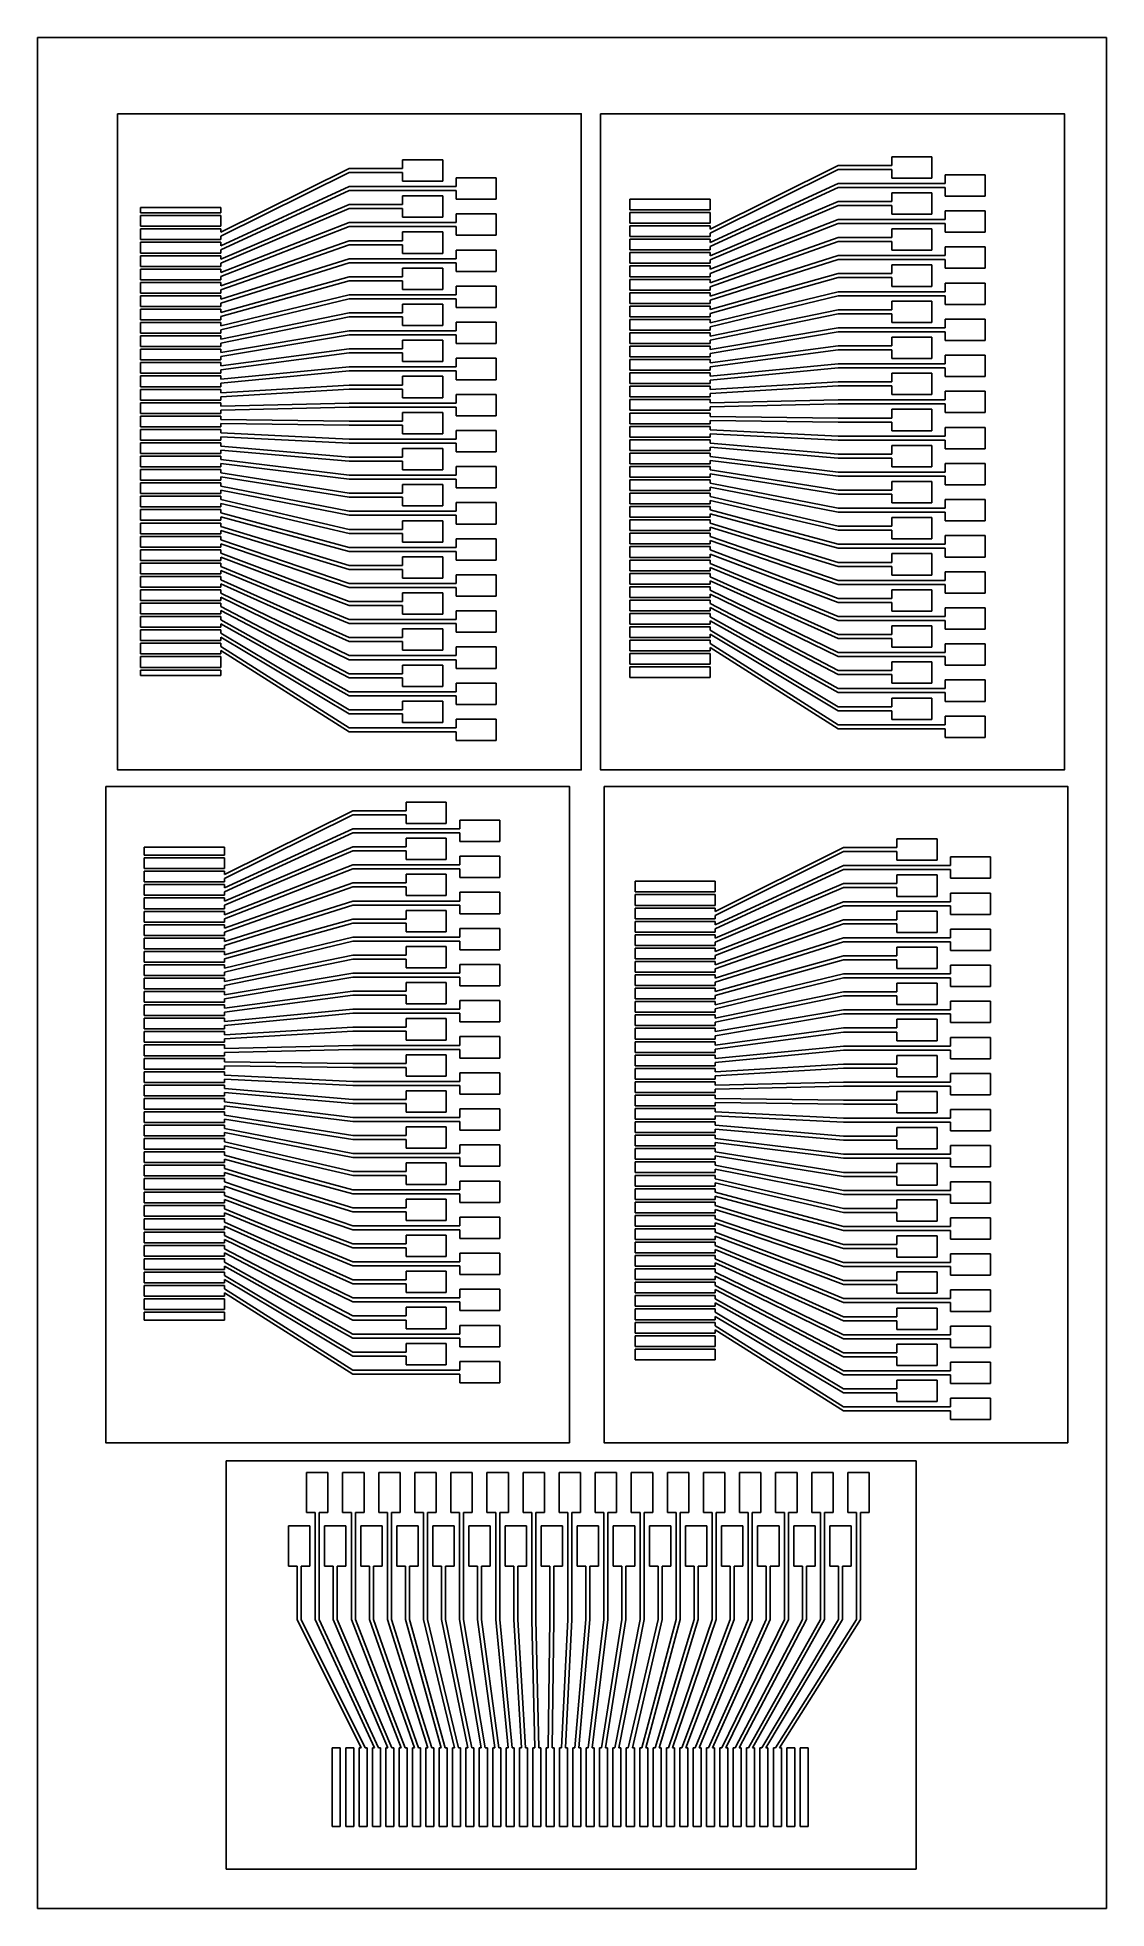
# Model space of a CAD drawing. Header units: inches. Extents: x 15.3 to 55.3, y 12.2 to 82.2.
import ezdxf

# ---------------------------------------------------------------- set-up
doc = ezdxf.new("R2010")
doc.units = ezdxf.units.IN
doc.header["$MEASUREMENT"] = 0
doc.layers.add('Foil', color=5, linetype='Continuous')

msp = doc.modelspace()

# ---------------------------------------------------------------- linework, layer by layer
at = {"layer": 'Foil'}
for p, q in [((15.308, 12.23), (15.308, 82.23)), ((15.308, 82.23), (55.308, 82.23)), ((55.308, 82.23), (55.308, 12.23)), ((48.772, 77.768), (47.272, 77.768)), ((47.272, 77.768), (47.272, 77.443)), ((48.772, 76.968), (48.772, 77.768)), ((26.97, 77.327), (22.17, 74.94)), ((26.97, 77.177), (22.17, 74.79)), ((28.97, 77.327), (26.97, 77.327)), ((28.97, 77.177), (26.97, 77.177)), ((30.47, 77.652), (28.97, 77.652)), ((28.97, 77.652), (28.97, 77.327)), ((28.97, 76.852), (28.97, 77.177)), ((30.47, 76.852), (30.47, 77.652)), ((45.272, 77.443), (40.472, 75.055)), ((45.272, 77.293), (40.472, 74.905)), ((47.272, 77.443), (45.272, 77.443)), ((47.272, 77.293), (45.272, 77.293)), ((47.272, 76.968), (47.272, 77.293)), ((50.772, 77.093), (49.272, 77.093)), ((49.272, 77.093), (49.272, 76.768)), ((50.772, 76.293), (50.772, 77.093)), ((22.17, 74.44), (26.97, 76.652)), ((22.17, 74.29), (26.97, 76.502)), ((30.97, 76.652), (26.97, 76.652)), ((30.97, 76.502), (26.97, 76.502)), ((28.97, 76.852), (30.47, 76.852)), ((30.47, 76.302), (28.97, 76.302)), ((28.97, 76.302), (28.97, 75.977)), ((30.47, 75.502), (30.47, 76.302)), ((32.47, 76.977), (30.97, 76.977)), ((30.97, 76.977), (30.97, 76.652)), ((30.97, 76.177), (30.97, 76.502)), ((32.47, 76.177), (32.47, 76.977)), ((40.472, 74.555), (45.272, 76.768)), ((40.472, 74.405), (45.272, 76.618)), ((49.272, 76.768), (45.272, 76.768)), ((49.272, 76.618), (45.272, 76.618)), ((47.272, 76.968), (48.772, 76.968)), ((48.772, 76.418), (47.272, 76.418)), ((47.272, 76.418), (47.272, 76.093)), ((48.772, 75.618), (48.772, 76.418)), ((49.272, 76.293), (49.272, 76.618)), ((19.17, 75.665), (19.17, 75.865)), ((19.17, 75.865), (22.17, 75.865)), ((22.17, 75.665), (19.17, 75.665)), ((22.17, 73.94), (26.97, 75.977)), ((22.17, 75.865), (22.17, 75.665)), ((22.17, 73.79), (26.97, 75.827)), ((28.97, 75.977), (26.97, 75.977)), ((28.97, 75.827), (26.97, 75.827)), ((28.97, 75.502), (28.97, 75.827)), ((30.97, 76.177), (32.47, 76.177)), ((32.47, 75.627), (30.97, 75.627)), ((30.97, 75.627), (30.97, 75.302)), ((32.47, 74.827), (32.47, 75.627)), ((37.472, 75.78), (37.472, 76.18)), ((37.472, 76.18), (40.472, 76.18)), ((40.472, 75.78), (37.472, 75.78)), ((37.472, 75.28), (37.472, 75.68)), ((37.472, 75.68), (40.472, 75.68)), ((40.472, 76.18), (40.472, 75.78)), ((40.472, 74.055), (45.272, 76.093)), ((40.472, 73.905), (45.272, 75.943)), ((40.472, 75.28), (40.472, 75.68)), ((47.272, 76.093), (45.272, 76.093)), ((47.272, 75.943), (45.272, 75.943)), ((47.272, 75.618), (47.272, 75.943)), ((47.272, 75.618), (48.772, 75.618)), ((49.272, 76.293), (50.772, 76.293)), ((50.772, 75.743), (49.272, 75.743)), ((49.272, 75.743), (49.272, 75.418)), ((50.772, 74.943), (50.772, 75.743)), ((19.17, 75.165), (19.17, 75.565)), ((19.17, 75.565), (22.17, 75.565)), ((22.17, 75.165), (19.17, 75.165)), ((19.17, 74.665), (19.17, 75.065)), ((19.17, 75.065), (22.17, 75.065)), ((22.17, 75.165), (22.17, 75.565)), ((22.17, 73.44), (26.97, 75.302)), ((22.17, 73.29), (26.97, 75.152)), ((22.17, 75.065), (22.17, 74.94)), ((30.97, 75.302), (26.97, 75.302)), ((30.97, 75.152), (26.97, 75.152)), ((28.97, 75.502), (30.47, 75.502)), ((30.47, 74.952), (28.97, 74.952)), ((28.97, 74.952), (28.97, 74.627)), ((30.47, 74.152), (30.47, 74.952)), ((30.97, 74.827), (30.97, 75.152)), ((40.472, 75.28), (37.472, 75.28)), ((37.472, 74.78), (37.472, 75.18)), ((37.472, 75.18), (40.472, 75.18)), ((40.472, 73.555), (45.272, 75.418)), ((40.472, 73.405), (45.272, 75.268)), ((40.472, 75.18), (40.472, 75.055)), ((40.472, 74.78), (40.472, 74.905)), ((49.272, 75.418), (45.272, 75.418)), ((49.272, 75.268), (45.272, 75.268)), ((48.772, 75.068), (47.272, 75.068)), ((47.272, 75.068), (47.272, 74.743)), ((48.772, 74.268), (48.772, 75.068)), ((49.272, 74.943), (49.272, 75.268)), ((49.272, 74.943), (50.772, 74.943)), ((22.17, 74.665), (19.17, 74.665)), ((19.17, 74.165), (19.17, 74.565)), ((19.17, 74.565), (22.17, 74.565)), ((22.17, 74.665), (22.17, 74.79)), ((22.17, 72.94), (26.97, 74.627)), ((22.17, 74.44), (22.17, 74.565)), ((22.17, 72.79), (26.97, 74.477)), ((22.17, 74.165), (22.17, 74.29)), ((28.97, 74.627), (26.97, 74.627)), ((28.97, 74.477), (26.97, 74.477)), ((28.97, 74.152), (28.97, 74.477)), ((30.97, 74.827), (32.47, 74.827)), ((32.47, 74.277), (30.97, 74.277)), ((30.97, 74.277), (30.97, 73.952)), ((32.47, 73.477), (32.47, 74.277)), ((40.472, 74.78), (37.472, 74.78)), ((37.472, 74.28), (37.472, 74.68)), ((37.472, 74.68), (40.472, 74.68)), ((40.472, 74.28), (37.472, 74.28)), ((40.472, 73.055), (45.272, 74.743)), ((40.472, 74.555), (40.472, 74.68)), ((40.472, 72.905), (45.272, 74.593)), ((40.472, 74.28), (40.472, 74.405)), ((47.272, 74.743), (45.272, 74.743)), ((47.272, 74.593), (45.272, 74.593)), ((47.272, 74.268), (47.272, 74.593)), ((47.272, 74.268), (48.772, 74.268)), ((50.772, 74.393), (49.272, 74.393)), ((49.272, 74.393), (49.272, 74.068)), ((50.772, 73.593), (50.772, 74.393)), ((22.17, 74.165), (19.17, 74.165)), ((19.17, 73.665), (19.17, 74.065)), ((19.17, 74.065), (22.17, 74.065)), ((22.17, 73.665), (19.17, 73.665)), ((19.17, 73.165), (19.17, 73.565)), ((19.17, 73.565), (22.17, 73.565)), ((22.17, 73.94), (22.17, 74.065)), ((22.17, 72.44), (26.97, 73.952)), ((22.17, 72.29), (26.97, 73.802)), ((22.17, 73.665), (22.17, 73.79)), ((22.17, 73.44), (22.17, 73.565)), ((30.97, 73.952), (26.97, 73.952)), ((30.97, 73.802), (26.97, 73.802)), ((28.97, 74.152), (30.47, 74.152)), ((30.47, 73.602), (28.97, 73.602)), ((28.97, 73.602), (28.97, 73.277)), ((30.47, 72.802), (30.47, 73.602)), ((30.97, 73.477), (30.97, 73.802)), ((37.472, 73.78), (37.472, 74.18)), ((37.472, 74.18), (40.472, 74.18)), ((40.472, 73.78), (37.472, 73.78)), ((37.472, 73.28), (37.472, 73.68)), ((37.472, 73.68), (40.472, 73.68)), ((40.472, 74.055), (40.472, 74.18)), ((40.472, 72.555), (45.272, 74.068)), ((40.472, 72.405), (45.272, 73.918)), ((40.472, 73.78), (40.472, 73.905)), ((40.472, 73.555), (40.472, 73.68)), ((49.272, 74.068), (45.272, 74.068)), ((49.272, 73.918), (45.272, 73.918)), ((48.772, 73.718), (47.272, 73.718)), ((47.272, 73.718), (47.272, 73.393)), ((48.772, 72.918), (48.772, 73.718)), ((49.272, 73.593), (49.272, 73.918)), ((49.272, 73.593), (50.772, 73.593)), ((22.17, 73.165), (19.17, 73.165)), ((22.17, 73.065), (19.17, 73.065)), ((19.17, 73.065), (19.17, 72.665)), ((22.17, 73.165), (22.17, 73.29)), ((22.17, 71.94), (26.97, 73.277)), ((22.17, 71.79), (26.97, 73.127)), ((22.17, 72.94), (22.17, 73.065)), ((28.97, 73.277), (26.97, 73.277)), ((28.97, 73.127), (26.97, 73.127)), ((28.97, 72.802), (28.97, 73.127)), ((28.97, 72.802), (30.47, 72.802)), ((30.97, 73.477), (32.47, 73.477)), ((32.47, 72.927), (30.97, 72.927)), ((30.97, 72.927), (30.97, 72.602)), ((32.47, 72.127), (32.47, 72.927)), ((40.472, 73.28), (37.472, 73.28)), ((40.472, 73.18), (37.472, 73.18)), ((37.472, 73.18), (37.472, 72.78)), ((40.472, 73.28), (40.472, 73.405)), ((40.472, 72.055), (45.272, 73.393)), ((40.472, 71.905), (45.272, 73.243)), ((40.472, 73.055), (40.472, 73.18)), ((40.472, 72.78), (40.472, 72.905)), ((47.272, 73.393), (45.272, 73.393)), ((47.272, 73.243), (45.272, 73.243)), ((47.272, 72.918), (47.272, 73.243)), ((47.272, 72.918), (48.772, 72.918)), ((50.772, 73.043), (49.272, 73.043)), ((49.272, 73.043), (49.272, 72.718)), ((50.772, 72.243), (50.772, 73.043)), ((19.17, 72.665), (22.17, 72.665)), ((22.17, 72.565), (19.17, 72.565)), ((19.17, 72.565), (19.17, 72.165)), ((19.17, 72.165), (22.17, 72.165)), ((22.17, 72.665), (22.17, 72.79)), ((22.17, 71.44), (26.97, 72.602)), ((22.17, 72.44), (22.17, 72.565)), ((22.17, 71.29), (26.97, 72.452)), ((22.17, 72.165), (22.17, 72.29)), ((30.97, 72.602), (26.97, 72.602)), ((30.97, 72.452), (26.97, 72.452)), ((30.47, 72.252), (28.97, 72.252)), ((28.97, 72.252), (28.97, 71.927)), ((30.47, 71.452), (30.47, 72.252)), ((30.97, 72.127), (30.97, 72.452)), ((30.97, 72.127), (32.47, 72.127)), ((37.472, 72.78), (40.472, 72.78)), ((40.472, 72.68), (37.472, 72.68)), ((37.472, 72.68), (37.472, 72.28)), ((37.472, 72.28), (40.472, 72.28)), ((37.472, 71.78), (37.472, 72.18)), ((37.472, 72.18), (40.472, 72.18)), ((40.472, 71.555), (45.272, 72.718)), ((40.472, 72.555), (40.472, 72.68)), ((40.472, 71.405), (45.272, 72.568)), ((40.472, 72.28), (40.472, 72.405)), ((40.472, 72.18), (40.472, 72.055)), ((49.272, 72.718), (45.272, 72.718)), ((49.272, 72.568), (45.272, 72.568)), ((48.772, 72.368), (47.272, 72.368)), ((47.272, 72.368), (47.272, 72.043)), ((48.772, 71.568), (48.772, 72.368)), ((49.272, 72.243), (49.272, 72.568)), ((49.272, 72.243), (50.772, 72.243)), ((19.17, 71.665), (19.17, 72.065)), ((19.17, 72.065), (22.17, 72.065)), ((22.17, 71.665), (19.17, 71.665)), ((22.17, 71.565), (19.17, 71.565)), ((19.17, 71.565), (19.17, 71.165)), ((22.17, 72.065), (22.17, 71.94)), ((22.17, 70.94), (26.97, 71.927)), ((22.17, 71.79), (22.17, 71.665)), ((22.17, 70.79), (26.97, 71.777)), ((22.17, 71.44), (22.17, 71.565)), ((28.97, 71.927), (26.97, 71.927)), ((28.97, 71.777), (26.97, 71.777)), ((28.97, 71.452), (28.97, 71.777)), ((28.97, 71.452), (30.47, 71.452)), ((32.47, 71.577), (30.97, 71.577)), ((30.97, 71.577), (30.97, 71.252)), ((32.47, 70.777), (32.47, 71.577)), ((40.472, 71.78), (37.472, 71.78)), ((40.472, 71.68), (37.472, 71.68)), ((37.472, 71.68), (37.472, 71.28)), ((40.472, 71.055), (45.272, 72.043)), ((40.472, 71.905), (40.472, 71.78)), ((40.472, 70.905), (45.272, 71.893)), ((40.472, 71.555), (40.472, 71.68)), ((40.472, 71.28), (40.472, 71.405)), ((47.272, 72.043), (45.272, 72.043)), ((47.272, 71.893), (45.272, 71.893)), ((47.272, 71.568), (47.272, 71.893)), ((47.272, 71.568), (48.772, 71.568)), ((50.772, 71.693), (49.272, 71.693)), ((49.272, 71.693), (49.272, 71.368)), ((50.772, 70.893), (50.772, 71.693)), ((19.17, 71.165), (22.17, 71.165)), ((19.17, 70.665), (19.17, 71.065)), ((19.17, 71.065), (22.17, 71.065)), ((22.17, 71.165), (22.17, 71.29)), ((22.17, 70.44), (26.97, 71.252)), ((22.17, 70.29), (26.97, 71.102)), ((22.17, 71.065), (22.17, 70.94)), ((22.17, 70.79), (22.17, 70.665)), ((30.97, 71.252), (26.97, 71.252)), ((30.97, 71.102), (26.97, 71.102)), ((30.47, 70.902), (28.97, 70.902)), ((28.97, 70.902), (28.97, 70.577)), ((30.47, 70.102), (30.47, 70.902)), ((30.97, 70.777), (30.97, 71.102)), ((30.97, 70.777), (32.47, 70.777)), ((37.472, 71.28), (40.472, 71.28)), ((37.472, 70.78), (37.472, 71.18)), ((37.472, 71.18), (40.472, 71.18)), ((40.472, 70.78), (37.472, 70.78)), ((40.472, 70.555), (45.272, 71.368)), ((40.472, 70.405), (45.272, 71.218)), ((40.472, 71.18), (40.472, 71.055)), ((40.472, 70.905), (40.472, 70.78)), ((49.272, 71.368), (45.272, 71.368)), ((49.272, 71.218), (45.272, 71.218)), ((48.772, 71.018), (47.272, 71.018)), ((47.272, 71.018), (47.272, 70.693)), ((48.772, 70.218), (48.772, 71.018)), ((49.272, 70.893), (49.272, 71.218)), ((49.272, 70.893), (50.772, 70.893)), ((22.17, 70.665), (19.17, 70.665)), ((22.17, 70.565), (19.17, 70.565)), ((19.17, 70.565), (19.17, 70.165)), ((19.17, 70.165), (22.17, 70.165)), ((19.17, 69.665), (19.17, 70.065)), ((19.17, 70.065), (22.17, 70.065)), ((22.17, 69.94), (26.97, 70.577)), ((22.17, 70.44), (22.17, 70.565)), ((22.17, 69.79), (26.97, 70.427)), ((22.17, 70.165), (22.17, 70.29)), ((22.17, 70.065), (22.17, 69.94)), ((28.97, 70.577), (26.97, 70.577)), ((28.97, 70.427), (26.97, 70.427)), ((28.97, 70.102), (28.97, 70.427)), ((28.97, 70.102), (30.47, 70.102)), ((32.47, 70.227), (30.97, 70.227)), ((30.97, 70.227), (30.97, 69.902)), ((32.47, 69.427), (32.47, 70.227)), ((40.472, 70.68), (37.472, 70.68)), ((37.472, 70.68), (37.472, 70.28)), ((37.472, 70.28), (40.472, 70.28)), ((37.472, 69.78), (37.472, 70.18)), ((37.472, 70.18), (40.472, 70.18)), ((40.472, 70.055), (45.272, 70.693)), ((40.472, 70.555), (40.472, 70.68)), ((40.472, 69.905), (45.272, 70.543)), ((40.472, 70.28), (40.472, 70.405)), ((40.472, 70.18), (40.472, 70.055)), ((40.472, 69.555), (45.272, 70.018)), ((47.272, 70.693), (45.272, 70.693)), ((47.272, 70.543), (45.272, 70.543)), ((49.272, 70.018), (45.272, 70.018)), ((47.272, 70.218), (47.272, 70.543)), ((47.272, 70.218), (48.772, 70.218)), ((50.772, 70.343), (49.272, 70.343)), ((49.272, 70.343), (49.272, 70.018)), ((50.772, 69.543), (50.772, 70.343)), ((22.17, 69.665), (19.17, 69.665)), ((22.17, 69.565), (19.17, 69.565)), ((19.17, 69.565), (19.17, 69.165)), ((22.17, 69.44), (26.97, 69.902)), ((22.17, 69.79), (22.17, 69.665)), ((22.17, 69.29), (26.97, 69.752)), ((22.17, 69.44), (22.17, 69.565)), ((30.97, 69.902), (26.97, 69.902)), ((30.97, 69.752), (26.97, 69.752)), ((30.47, 69.552), (28.97, 69.552)), ((28.97, 69.552), (28.97, 69.227)), ((30.47, 68.752), (30.47, 69.552)), ((30.97, 69.427), (30.97, 69.752)), ((30.97, 69.427), (32.47, 69.427)), ((40.472, 69.78), (37.472, 69.78)), ((40.472, 69.68), (37.472, 69.68)), ((37.472, 69.68), (37.472, 69.28)), ((40.472, 69.905), (40.472, 69.78)), ((40.472, 69.405), (45.272, 69.868)), ((40.472, 69.555), (40.472, 69.68)), ((40.472, 69.28), (40.472, 69.405)), ((40.472, 69.055), (45.272, 69.343)), ((49.272, 69.868), (45.272, 69.868)), ((47.272, 69.343), (45.272, 69.343)), ((48.772, 69.668), (47.272, 69.668)), ((47.272, 69.668), (47.272, 69.343)), ((48.772, 68.868), (48.772, 69.668)), ((49.272, 69.543), (49.272, 69.868)), ((49.272, 69.543), (50.772, 69.543)), ((19.17, 69.165), (22.17, 69.165)), ((22.17, 69.065), (19.17, 69.065)), ((19.17, 69.065), (19.17, 68.665)), ((19.17, 68.665), (22.17, 68.665)), ((22.17, 69.165), (22.17, 69.29)), ((22.17, 68.94), (26.97, 69.227)), ((22.17, 68.79), (26.97, 69.077)), ((22.17, 68.94), (22.17, 69.065)), ((22.17, 68.665), (22.17, 68.79)), ((28.97, 69.227), (26.97, 69.227)), ((28.97, 69.077), (26.97, 69.077)), ((28.97, 68.752), (28.97, 69.077)), ((28.97, 68.752), (30.47, 68.752)), ((32.47, 68.877), (30.97, 68.877)), ((30.97, 68.877), (30.97, 68.552)), ((32.47, 68.077), (32.47, 68.877)), ((37.472, 69.28), (40.472, 69.28)), ((40.472, 69.18), (37.472, 69.18)), ((37.472, 69.18), (37.472, 68.78)), ((37.472, 68.78), (40.472, 68.78)), ((40.472, 68.68), (37.472, 68.68)), ((37.472, 68.68), (37.472, 68.28)), ((40.472, 68.905), (45.272, 69.193)), ((40.472, 69.055), (40.472, 69.18)), ((40.472, 68.78), (40.472, 68.905)), ((40.472, 68.555), (40.472, 68.68)), ((40.472, 68.555), (45.272, 68.668)), ((47.272, 69.193), (45.272, 69.193)), ((49.272, 68.668), (45.272, 68.668)), ((47.272, 68.868), (47.272, 69.193)), ((47.272, 68.868), (48.772, 68.868)), ((50.772, 68.993), (49.272, 68.993)), ((49.272, 68.993), (49.272, 68.668)), ((50.772, 68.193), (50.772, 68.993)), ((22.17, 68.565), (19.17, 68.565)), ((19.17, 68.565), (19.17, 68.165)), ((19.17, 68.165), (22.17, 68.165)), ((19.17, 67.665), (19.17, 68.065)), ((19.17, 68.065), (22.17, 68.065)), ((22.17, 68.44), (22.17, 68.565)), ((22.17, 68.44), (26.97, 68.552)), ((22.17, 68.29), (26.97, 68.402)), ((22.17, 68.165), (22.17, 68.29)), ((22.17, 68.065), (22.17, 67.94)), ((22.17, 67.94), (26.97, 67.877)), ((30.97, 68.552), (26.97, 68.552)), ((30.97, 68.402), (26.97, 68.402)), ((30.47, 68.202), (28.97, 68.202)), ((28.97, 68.202), (28.97, 67.877)), ((30.47, 67.402), (30.47, 68.202)), ((30.97, 68.077), (30.97, 68.402)), ((30.97, 68.077), (32.47, 68.077)), ((37.472, 68.28), (40.472, 68.28)), ((37.472, 67.78), (37.472, 68.18)), ((37.472, 68.18), (40.472, 68.18)), ((40.472, 68.405), (45.272, 68.518)), ((40.472, 68.28), (40.472, 68.405)), ((40.472, 68.18), (40.472, 68.055)), ((40.472, 68.055), (45.272, 67.993)), ((40.472, 67.905), (40.472, 67.78)), ((40.472, 67.905), (45.272, 67.843)), ((49.272, 68.518), (45.272, 68.518)), ((47.272, 67.993), (45.272, 67.993)), ((48.772, 68.318), (47.272, 68.318)), ((47.272, 68.318), (47.272, 67.993)), ((48.772, 67.518), (48.772, 68.318)), ((49.272, 68.193), (49.272, 68.518)), ((49.272, 68.193), (50.772, 68.193)), ((22.17, 67.665), (19.17, 67.665)), ((22.17, 67.565), (19.17, 67.565)), ((19.17, 67.565), (19.17, 67.165)), ((22.17, 67.79), (22.17, 67.665)), ((22.17, 67.79), (26.97, 67.727)), ((22.17, 67.44), (22.17, 67.565)), ((22.17, 67.44), (26.97, 67.202)), ((22.17, 67.165), (22.17, 67.29)), ((22.17, 67.29), (26.97, 67.052)), ((28.97, 67.877), (26.97, 67.877)), ((28.97, 67.727), (26.97, 67.727)), ((30.97, 67.202), (26.97, 67.202)), ((28.97, 67.402), (28.97, 67.727)), ((28.97, 67.402), (30.47, 67.402)), ((32.47, 67.527), (30.97, 67.527)), ((30.97, 67.527), (30.97, 67.202)), ((32.47, 66.727), (32.47, 67.527)), ((40.472, 67.78), (37.472, 67.78)), ((40.472, 67.68), (37.472, 67.68)), ((37.472, 67.68), (37.472, 67.28)), ((37.472, 67.28), (40.472, 67.28)), ((40.472, 67.555), (40.472, 67.68)), ((40.472, 67.555), (45.272, 67.318)), ((40.472, 67.28), (40.472, 67.405)), ((40.472, 67.405), (45.272, 67.168)), ((47.272, 67.843), (45.272, 67.843)), ((49.272, 67.318), (45.272, 67.318)), ((47.272, 67.518), (47.272, 67.843)), ((47.272, 67.518), (48.772, 67.518)), ((50.772, 67.643), (49.272, 67.643)), ((49.272, 67.643), (49.272, 67.318)), ((50.772, 66.843), (50.772, 67.643)), ((19.17, 67.165), (22.17, 67.165)), ((19.17, 66.665), (19.17, 67.065)), ((19.17, 67.065), (22.17, 67.065)), ((22.17, 66.665), (19.17, 66.665)), ((22.17, 66.565), (19.17, 66.565)), ((19.17, 66.565), (19.17, 66.165)), ((22.17, 67.065), (22.17, 66.94)), ((22.17, 66.94), (26.97, 66.527)), ((22.17, 66.79), (22.17, 66.665)), ((22.17, 66.79), (26.97, 66.377)), ((22.17, 66.44), (22.17, 66.565)), ((30.97, 67.052), (26.97, 67.052)), ((28.97, 66.527), (26.97, 66.527)), ((30.47, 66.852), (28.97, 66.852)), ((28.97, 66.852), (28.97, 66.527)), ((30.47, 66.052), (30.47, 66.852)), ((30.97, 66.727), (30.97, 67.052)), ((30.97, 66.727), (32.47, 66.727)), ((37.472, 66.78), (37.472, 67.18)), ((37.472, 67.18), (40.472, 67.18)), ((40.472, 66.78), (37.472, 66.78)), ((40.472, 66.68), (37.472, 66.68)), ((37.472, 66.68), (37.472, 66.28)), ((40.472, 67.18), (40.472, 67.055)), ((40.472, 67.055), (45.272, 66.643)), ((40.472, 66.905), (40.472, 66.78)), ((40.472, 66.905), (45.272, 66.493)), ((40.472, 66.555), (40.472, 66.68)), ((40.472, 66.555), (45.272, 65.968)), ((49.272, 67.168), (45.272, 67.168)), ((47.272, 66.643), (45.272, 66.643)), ((48.772, 66.968), (47.272, 66.968)), ((47.272, 66.968), (47.272, 66.643)), ((48.772, 66.168), (48.772, 66.968)), ((49.272, 66.843), (49.272, 67.168)), ((49.272, 66.843), (50.772, 66.843)), ((19.17, 66.165), (22.17, 66.165)), ((19.17, 65.665), (19.17, 66.065)), ((19.17, 66.065), (22.17, 66.065)), ((22.17, 66.44), (26.97, 65.852)), ((22.17, 66.165), (22.17, 66.29)), ((22.17, 66.29), (26.97, 65.702)), ((22.17, 66.065), (22.17, 65.94)), ((22.17, 65.94), (26.97, 65.177)), ((28.97, 66.377), (26.97, 66.377)), ((30.97, 65.852), (26.97, 65.852)), ((28.97, 66.052), (28.97, 66.377)), ((28.97, 66.052), (30.47, 66.052)), ((32.47, 66.177), (30.97, 66.177)), ((30.97, 66.177), (30.97, 65.852)), ((32.47, 65.377), (32.47, 66.177)), ((37.472, 66.28), (40.472, 66.28)), ((37.472, 65.78), (37.472, 66.18)), ((37.472, 66.18), (40.472, 66.18)), ((40.472, 66.28), (40.472, 66.405)), ((40.472, 66.405), (45.272, 65.818)), ((40.472, 66.18), (40.472, 66.055)), ((40.472, 66.055), (45.272, 65.293)), ((40.472, 65.905), (40.472, 65.78)), ((40.472, 65.905), (45.272, 65.143)), ((47.272, 66.493), (45.272, 66.493)), ((49.272, 65.968), (45.272, 65.968)), ((49.272, 65.818), (45.272, 65.818)), ((47.272, 66.168), (47.272, 66.493)), ((47.272, 66.168), (48.772, 66.168)), ((50.772, 66.293), (49.272, 66.293)), ((49.272, 66.293), (49.272, 65.968)), ((49.272, 65.493), (49.272, 65.818)), ((50.772, 65.493), (50.772, 66.293)), ((22.17, 65.665), (19.17, 65.665)), ((22.17, 65.565), (19.17, 65.565)), ((19.17, 65.565), (19.17, 65.165)), ((19.17, 65.165), (22.17, 65.165)), ((22.17, 65.79), (22.17, 65.665)), ((22.17, 65.79), (26.97, 65.027)), ((22.17, 65.44), (22.17, 65.565)), ((22.17, 65.44), (26.97, 64.502)), ((22.17, 65.165), (22.17, 65.29)), ((22.17, 65.29), (26.97, 64.352)), ((30.97, 65.702), (26.97, 65.702)), ((28.97, 65.177), (26.97, 65.177)), ((30.47, 65.502), (28.97, 65.502)), ((28.97, 65.502), (28.97, 65.177)), ((30.47, 64.702), (30.47, 65.502)), ((30.97, 65.377), (30.97, 65.702)), ((30.97, 65.377), (32.47, 65.377)), ((40.472, 65.78), (37.472, 65.78)), ((40.472, 65.68), (37.472, 65.68)), ((37.472, 65.68), (37.472, 65.28)), ((37.472, 65.28), (40.472, 65.28)), ((37.472, 64.78), (37.472, 65.18)), ((37.472, 65.18), (40.472, 65.18)), ((40.472, 65.555), (40.472, 65.68)), ((40.472, 65.555), (45.272, 64.618)), ((40.472, 65.28), (40.472, 65.405)), ((40.472, 65.405), (45.272, 64.468)), ((40.472, 65.18), (40.472, 65.055)), ((47.272, 65.293), (45.272, 65.293)), ((47.272, 65.143), (45.272, 65.143)), ((48.772, 65.618), (47.272, 65.618)), ((47.272, 65.618), (47.272, 65.293)), ((47.272, 64.818), (47.272, 65.143)), ((48.772, 64.818), (48.772, 65.618)), ((49.272, 65.493), (50.772, 65.493)), ((19.17, 64.665), (19.17, 65.065)), ((19.17, 65.065), (22.17, 65.065)), ((22.17, 64.665), (19.17, 64.665)), ((22.17, 64.565), (19.17, 64.565)), ((19.17, 64.565), (19.17, 64.165)), ((22.17, 65.065), (22.17, 64.94)), ((22.17, 64.94), (26.97, 63.827)), ((22.17, 64.79), (22.17, 64.665)), ((22.17, 64.79), (26.97, 63.677)), ((22.17, 64.44), (22.17, 64.565)), ((22.17, 64.44), (26.97, 63.152)), ((28.97, 65.027), (26.97, 65.027)), ((30.97, 64.502), (26.97, 64.502)), ((28.97, 64.702), (28.97, 65.027)), ((28.97, 64.702), (30.47, 64.702)), ((32.47, 64.827), (30.97, 64.827)), ((30.97, 64.827), (30.97, 64.502)), ((32.47, 64.027), (32.47, 64.827)), ((40.472, 64.78), (37.472, 64.78)), ((40.472, 64.68), (37.472, 64.68)), ((37.472, 64.68), (37.472, 64.28)), ((40.472, 65.055), (45.272, 63.943)), ((40.472, 64.905), (40.472, 64.78)), ((40.472, 64.905), (45.272, 63.793)), ((40.472, 64.555), (40.472, 64.68)), ((40.472, 64.555), (45.272, 63.268)), ((40.472, 64.28), (40.472, 64.405)), ((40.472, 64.405), (45.272, 63.118)), ((49.272, 64.618), (45.272, 64.618)), ((49.272, 64.468), (45.272, 64.468)), ((47.272, 64.818), (48.772, 64.818)), ((50.772, 64.943), (49.272, 64.943)), ((49.272, 64.943), (49.272, 64.618)), ((49.272, 64.143), (49.272, 64.468)), ((50.772, 64.143), (50.772, 64.943)), ((19.17, 64.165), (22.17, 64.165)), ((22.17, 64.065), (19.17, 64.065)), ((19.17, 64.065), (19.17, 63.665)), ((22.17, 64.165), (22.17, 64.29)), ((22.17, 64.29), (26.97, 63.002)), ((22.17, 63.94), (22.17, 64.065)), ((22.17, 63.94), (26.97, 62.477)), ((22.17, 63.665), (22.17, 63.79)), ((22.17, 63.79), (26.97, 62.327)), ((30.97, 64.352), (26.97, 64.352)), ((28.97, 63.827), (26.97, 63.827)), ((30.47, 64.152), (28.97, 64.152)), ((28.97, 64.152), (28.97, 63.827)), ((30.47, 63.352), (30.47, 64.152)), ((30.97, 64.027), (30.97, 64.352)), ((30.97, 64.027), (32.47, 64.027)), ((37.472, 64.28), (40.472, 64.28)), ((40.472, 64.18), (37.472, 64.18)), ((37.472, 64.18), (37.472, 63.78)), ((37.472, 63.78), (40.472, 63.78)), ((40.472, 64.055), (40.472, 64.18)), ((40.472, 64.055), (45.272, 62.593)), ((40.472, 63.78), (40.472, 63.905)), ((40.472, 63.905), (45.272, 62.443)), ((47.272, 63.943), (45.272, 63.943)), ((47.272, 63.793), (45.272, 63.793)), ((48.772, 64.268), (47.272, 64.268)), ((47.272, 64.268), (47.272, 63.943)), ((47.272, 63.468), (47.272, 63.793)), ((48.772, 63.468), (48.772, 64.268)), ((49.272, 64.143), (50.772, 64.143)), ((19.17, 63.665), (22.17, 63.665)), ((22.17, 63.565), (19.17, 63.565)), ((19.17, 63.565), (19.17, 63.165)), ((19.17, 63.165), (22.17, 63.165)), ((22.17, 63.065), (19.17, 63.065)), ((19.17, 63.065), (19.17, 62.665)), ((22.17, 63.44), (22.17, 63.565)), ((22.17, 63.44), (26.97, 61.802)), ((22.17, 63.165), (22.17, 63.29)), ((22.17, 63.29), (26.97, 61.652)), ((22.17, 62.94), (22.17, 63.065)), ((28.97, 63.677), (26.97, 63.677)), ((30.97, 63.152), (26.97, 63.152)), ((30.97, 63.002), (26.97, 63.002)), ((28.97, 63.352), (28.97, 63.677)), ((28.97, 63.352), (30.47, 63.352)), ((32.47, 63.477), (30.97, 63.477)), ((30.97, 63.477), (30.97, 63.152)), ((30.97, 62.677), (30.97, 63.002)), ((32.47, 62.677), (32.47, 63.477)), ((40.472, 63.68), (37.472, 63.68)), ((37.472, 63.68), (37.472, 63.28)), ((37.472, 63.28), (40.472, 63.28)), ((40.472, 63.18), (37.472, 63.18)), ((37.472, 63.18), (37.472, 62.78)), ((40.472, 63.555), (40.472, 63.68)), ((40.472, 63.555), (45.272, 61.918)), ((40.472, 63.28), (40.472, 63.405)), ((40.472, 63.405), (45.272, 61.768)), ((40.472, 63.055), (40.472, 63.18)), ((40.472, 63.055), (45.272, 61.243)), ((49.272, 63.268), (45.272, 63.268)), ((49.272, 63.118), (45.272, 63.118)), ((47.272, 63.468), (48.772, 63.468)), ((50.772, 63.593), (49.272, 63.593)), ((49.272, 63.593), (49.272, 63.268)), ((49.272, 62.793), (49.272, 63.118)), ((50.772, 62.793), (50.772, 63.593)), ((19.17, 62.665), (22.17, 62.665)), ((19.17, 62.165), (19.17, 62.565)), ((19.17, 62.565), (22.17, 62.565)), ((22.17, 62.94), (26.97, 61.127)), ((22.17, 62.665), (22.17, 62.79)), ((22.17, 62.79), (26.97, 60.977)), ((22.17, 62.565), (22.17, 62.44)), ((22.17, 62.44), (26.97, 60.452)), ((28.97, 62.477), (26.97, 62.477)), ((28.97, 62.327), (26.97, 62.327)), ((30.47, 62.802), (28.97, 62.802)), ((28.97, 62.802), (28.97, 62.477)), ((28.97, 62.002), (28.97, 62.327)), ((30.47, 62.002), (30.47, 62.802)), ((30.97, 62.677), (32.47, 62.677)), ((37.472, 62.78), (40.472, 62.78)), ((37.472, 62.28), (37.472, 62.68)), ((37.472, 62.68), (40.472, 62.68)), ((40.472, 62.78), (40.472, 62.905)), ((40.472, 62.905), (45.272, 61.093)), ((40.472, 62.68), (40.472, 62.555)), ((40.472, 62.555), (45.272, 60.568)), ((40.472, 62.405), (40.472, 62.28)), ((40.472, 62.405), (45.272, 60.418)), ((47.272, 62.593), (45.272, 62.593)), ((47.272, 62.443), (45.272, 62.443)), ((48.772, 62.918), (47.272, 62.918)), ((47.272, 62.918), (47.272, 62.593)), ((47.272, 62.118), (47.272, 62.443)), ((48.772, 62.118), (48.772, 62.918)), ((49.272, 62.793), (50.772, 62.793)), ((22.17, 62.165), (19.17, 62.165)), ((22.17, 62.065), (19.17, 62.065)), ((19.17, 62.065), (19.17, 61.665)), ((19.17, 61.665), (22.17, 61.665)), ((22.17, 62.29), (22.17, 62.165)), ((22.17, 62.29), (26.97, 60.302)), ((22.17, 61.94), (22.17, 62.065)), ((22.17, 61.94), (26.97, 59.777)), ((22.17, 61.665), (22.17, 61.79)), ((22.17, 61.79), (26.97, 59.627)), ((30.97, 61.802), (26.97, 61.802)), ((30.97, 61.652), (26.97, 61.652)), ((28.97, 62.002), (30.47, 62.002)), ((32.47, 62.127), (30.97, 62.127)), ((30.97, 62.127), (30.97, 61.802)), ((30.97, 61.327), (30.97, 61.652)), ((32.47, 61.327), (32.47, 62.127)), ((40.472, 62.28), (37.472, 62.28)), ((40.472, 62.18), (37.472, 62.18)), ((37.472, 62.18), (37.472, 61.78)), ((37.472, 61.78), (40.472, 61.78)), ((40.472, 61.68), (37.472, 61.68)), ((37.472, 61.68), (37.472, 61.28)), ((40.472, 62.055), (40.472, 62.18)), ((40.472, 62.055), (45.272, 59.893)), ((40.472, 61.78), (40.472, 61.905)), ((40.472, 61.905), (45.272, 59.743)), ((40.472, 61.555), (40.472, 61.68)), ((49.272, 61.918), (45.272, 61.918)), ((49.272, 61.768), (45.272, 61.768)), ((47.272, 62.118), (48.772, 62.118)), ((50.772, 62.243), (49.272, 62.243)), ((49.272, 62.243), (49.272, 61.918)), ((49.272, 61.443), (49.272, 61.768)), ((50.772, 61.443), (50.772, 62.243)), ((22.17, 61.565), (19.17, 61.565)), ((19.17, 61.565), (19.17, 61.165)), ((19.17, 61.165), (22.17, 61.165)), ((22.17, 61.065), (19.17, 61.065)), ((19.17, 61.065), (19.17, 60.665)), ((22.17, 61.44), (22.17, 61.565)), ((22.17, 61.44), (26.97, 59.102)), ((22.17, 61.165), (22.17, 61.29)), ((22.17, 61.29), (26.97, 58.952)), ((22.17, 60.94), (22.17, 61.065)), ((22.17, 60.94), (26.97, 58.427)), ((28.97, 61.127), (26.97, 61.127)), ((28.97, 60.977), (26.97, 60.977)), ((30.47, 61.452), (28.97, 61.452)), ((28.97, 61.452), (28.97, 61.127)), ((28.97, 60.652), (28.97, 60.977)), ((30.47, 60.652), (30.47, 61.452)), ((30.97, 61.327), (32.47, 61.327)), ((37.472, 61.28), (40.472, 61.28)), ((40.472, 61.18), (37.472, 61.18)), ((37.472, 61.18), (37.472, 60.78)), ((40.472, 61.555), (45.272, 59.218)), ((40.472, 61.28), (40.472, 61.405)), ((40.472, 61.405), (45.272, 59.068)), ((40.472, 61.055), (40.472, 61.18)), ((40.472, 61.055), (45.272, 58.543)), ((40.472, 60.78), (40.472, 60.905)), ((40.472, 60.905), (45.272, 58.393)), ((47.272, 61.243), (45.272, 61.243)), ((47.272, 61.093), (45.272, 61.093)), ((48.772, 61.568), (47.272, 61.568)), ((47.272, 61.568), (47.272, 61.243)), ((47.272, 60.768), (47.272, 61.093)), ((48.772, 60.768), (48.772, 61.568)), ((49.272, 61.443), (50.772, 61.443)), ((19.17, 60.665), (22.17, 60.665)), ((22.17, 60.565), (19.17, 60.565)), ((19.17, 60.565), (19.17, 60.165)), ((22.17, 60.665), (22.17, 60.79)), ((22.17, 60.79), (26.97, 58.277)), ((22.17, 60.44), (22.17, 60.565)), ((22.17, 60.44), (26.97, 57.752)), ((22.17, 60.165), (22.17, 60.29)), ((22.17, 60.29), (26.97, 57.602)), ((30.97, 60.452), (26.97, 60.452)), ((30.97, 60.302), (26.97, 60.302)), ((28.97, 60.652), (30.47, 60.652)), ((32.47, 60.777), (30.97, 60.777)), ((30.97, 60.777), (30.97, 60.452)), ((30.97, 59.977), (30.97, 60.302)), ((32.47, 59.977), (32.47, 60.777)), ((37.472, 60.78), (40.472, 60.78)), ((40.472, 60.68), (37.472, 60.68)), ((37.472, 60.68), (37.472, 60.28)), ((37.472, 60.28), (40.472, 60.28)), ((40.472, 60.555), (40.472, 60.68)), ((40.472, 60.555), (45.272, 57.868)), ((40.472, 60.28), (40.472, 60.405)), ((40.472, 60.405), (45.272, 57.718)), ((49.272, 60.568), (45.272, 60.568)), ((49.272, 60.418), (45.272, 60.418)), ((47.272, 60.768), (48.772, 60.768)), ((48.772, 60.218), (47.272, 60.218)), ((47.272, 60.218), (47.272, 59.893)), ((48.772, 59.418), (48.772, 60.218)), ((50.772, 60.893), (49.272, 60.893)), ((49.272, 60.893), (49.272, 60.568)), ((49.272, 60.093), (49.272, 60.418)), ((50.772, 60.093), (50.772, 60.893)), ((19.17, 60.165), (22.17, 60.165)), ((19.17, 59.665), (19.17, 60.065)), ((19.17, 60.065), (22.17, 60.065)), ((22.17, 59.665), (19.17, 59.665)), ((22.17, 59.565), (19.17, 59.565)), ((19.17, 59.565), (19.17, 59.165)), ((22.17, 60.065), (22.17, 59.94)), ((22.17, 59.94), (26.97, 57.077)), ((22.17, 59.79), (22.17, 59.665)), ((22.17, 59.79), (26.97, 56.927)), ((22.17, 59.44), (22.17, 59.565)), ((28.97, 59.777), (26.97, 59.777)), ((28.97, 59.627), (26.97, 59.627)), ((30.47, 60.102), (28.97, 60.102)), ((28.97, 60.102), (28.97, 59.777)), ((28.97, 59.302), (28.97, 59.627)), ((30.47, 59.302), (30.47, 60.102)), ((30.97, 59.977), (32.47, 59.977)), ((37.472, 59.78), (37.472, 60.18)), ((37.472, 60.18), (40.472, 60.18)), ((40.472, 59.78), (37.472, 59.78)), ((40.472, 59.68), (37.472, 59.68)), ((37.472, 59.68), (37.472, 59.28)), ((40.472, 60.18), (40.472, 60.055)), ((40.472, 60.055), (45.272, 57.193)), ((40.472, 59.905), (40.472, 59.78)), ((40.472, 59.905), (45.272, 57.043)), ((40.472, 59.555), (40.472, 59.68)), ((40.472, 59.555), (45.272, 56.518)), ((47.272, 59.893), (45.272, 59.893)), ((47.272, 59.743), (45.272, 59.743)), ((47.272, 59.418), (47.272, 59.743)), ((49.272, 60.093), (50.772, 60.093)), ((50.772, 59.543), (49.272, 59.543)), ((49.272, 59.543), (49.272, 59.218)), ((50.772, 58.743), (50.772, 59.543)), ((19.17, 59.165), (22.17, 59.165)), ((22.17, 59.065), (19.17, 59.065)), ((19.17, 59.065), (19.17, 58.665)), ((22.17, 59.44), (26.97, 56.402)), ((22.17, 59.165), (22.17, 59.29)), ((22.17, 59.29), (26.97, 56.252)), ((22.17, 59.065), (22.17, 58.665)), ((30.97, 59.102), (26.97, 59.102)), ((30.97, 58.952), (26.97, 58.952)), ((28.97, 59.302), (30.47, 59.302)), ((32.47, 59.427), (30.97, 59.427)), ((30.97, 59.427), (30.97, 59.102)), ((30.97, 58.627), (30.97, 58.952)), ((32.47, 58.627), (32.47, 59.427)), ((37.472, 59.28), (40.472, 59.28)), ((40.472, 59.18), (37.472, 59.18)), ((37.472, 59.18), (37.472, 58.78)), ((40.472, 59.28), (40.472, 59.405)), ((40.472, 59.405), (45.272, 56.368)), ((40.472, 59.18), (40.472, 58.78)), ((49.272, 59.218), (45.272, 59.218)), ((49.272, 59.068), (45.272, 59.068)), ((47.272, 59.418), (48.772, 59.418)), ((48.772, 58.868), (47.272, 58.868)), ((47.272, 58.868), (47.272, 58.543)), ((48.772, 58.068), (48.772, 58.868)), ((49.272, 58.743), (49.272, 59.068)), ((19.17, 58.665), (22.17, 58.665)), ((19.17, 58.365), (19.17, 58.565)), ((19.17, 58.565), (22.17, 58.565)), ((22.17, 58.365), (19.17, 58.365)), ((22.17, 58.565), (22.17, 58.365)), ((28.97, 58.427), (26.97, 58.427)), ((28.97, 58.277), (26.97, 58.277)), ((30.47, 58.752), (28.97, 58.752)), ((28.97, 58.752), (28.97, 58.427)), ((28.97, 57.952), (28.97, 58.277)), ((30.47, 57.952), (30.47, 58.752)), ((30.97, 58.627), (32.47, 58.627)), ((37.472, 58.78), (40.472, 58.78)), ((37.472, 58.28), (37.472, 58.68)), ((37.472, 58.68), (40.472, 58.68)), ((40.472, 58.28), (37.472, 58.28)), ((40.472, 58.68), (40.472, 58.28)), ((47.272, 58.543), (45.272, 58.543)), ((47.272, 58.393), (45.272, 58.393)), ((47.272, 58.068), (47.272, 58.393)), ((49.272, 58.743), (50.772, 58.743)), ((50.772, 58.193), (49.272, 58.193)), ((49.272, 58.193), (49.272, 57.868)), ((50.772, 57.393), (50.772, 58.193)), ((30.97, 57.752), (26.97, 57.752)), ((30.97, 57.602), (26.97, 57.602)), ((28.97, 57.952), (30.47, 57.952)), ((30.47, 57.402), (28.97, 57.402)), ((28.97, 57.402), (28.97, 57.077)), ((30.47, 56.602), (30.47, 57.402)), ((32.47, 58.077), (30.97, 58.077)), ((30.97, 58.077), (30.97, 57.752)), ((30.97, 57.277), (30.97, 57.602)), ((32.47, 57.277), (32.47, 58.077)), ((49.272, 57.868), (45.272, 57.868)), ((49.272, 57.718), (45.272, 57.718)), ((47.272, 58.068), (48.772, 58.068)), ((48.772, 57.518), (47.272, 57.518)), ((47.272, 57.518), (47.272, 57.193)), ((48.772, 56.718), (48.772, 57.518)), ((49.272, 57.393), (49.272, 57.718)), ((28.97, 57.077), (26.97, 57.077)), ((28.97, 56.927), (26.97, 56.927)), ((28.97, 56.602), (28.97, 56.927)), ((30.97, 57.277), (32.47, 57.277)), ((32.47, 56.727), (30.97, 56.727)), ((30.97, 56.727), (30.97, 56.402)), ((32.47, 55.927), (32.47, 56.727)), ((47.272, 57.193), (45.272, 57.193)), ((47.272, 57.043), (45.272, 57.043)), ((47.272, 56.718), (47.272, 57.043)), ((47.272, 56.718), (48.772, 56.718)), ((49.272, 57.393), (50.772, 57.393)), ((50.772, 56.843), (49.272, 56.843)), ((49.272, 56.843), (49.272, 56.518)), ((50.772, 56.043), (50.772, 56.843)), ((30.97, 56.402), (26.97, 56.402)), ((30.97, 56.252), (26.97, 56.252)), ((28.97, 56.602), (30.47, 56.602)), ((30.97, 55.927), (30.97, 56.252)), ((49.272, 56.518), (45.272, 56.518)), ((49.272, 56.368), (45.272, 56.368)), ((49.272, 56.043), (49.272, 56.368)), ((49.272, 56.043), (50.772, 56.043)), ((30.97, 55.927), (32.47, 55.927)), ((27.106, 53.299), (22.306, 50.912)), ((29.106, 53.299), (27.106, 53.299)), ((30.606, 53.624), (29.106, 53.624)), ((29.106, 53.624), (29.106, 53.299)), ((30.606, 52.824), (30.606, 53.624)), ((27.106, 53.149), (22.306, 50.762)), ((22.306, 50.412), (27.106, 52.624)), ((29.106, 53.149), (27.106, 53.149)), ((31.106, 52.624), (27.106, 52.624)), ((29.106, 52.824), (29.106, 53.149)), ((29.106, 52.824), (30.606, 52.824)), ((32.606, 52.949), (31.106, 52.949)), ((31.106, 52.949), (31.106, 52.624)), ((32.606, 52.149), (32.606, 52.949)), ((19.306, 51.637), (19.306, 51.937)), ((19.306, 51.937), (22.306, 51.937)), ((22.306, 50.262), (27.106, 52.474)), ((22.306, 49.912), (27.106, 51.949)), ((22.306, 51.937), (22.306, 51.637)), ((31.106, 52.474), (27.106, 52.474)), ((29.106, 51.949), (27.106, 51.949)), ((30.606, 52.274), (29.106, 52.274)), ((29.106, 52.274), (29.106, 51.949)), ((30.606, 51.474), (30.606, 52.274)), ((31.106, 52.149), (31.106, 52.474)), ((31.106, 52.149), (32.606, 52.149)), ((45.466, 51.923), (40.666, 49.536)), ((47.466, 51.923), (45.466, 51.923)), ((48.966, 52.248), (47.466, 52.248)), ((47.466, 52.248), (47.466, 51.923)), ((48.966, 51.448), (48.966, 52.248)), ((22.306, 51.637), (19.306, 51.637)), ((19.306, 51.137), (19.306, 51.537)), ((19.306, 51.537), (22.306, 51.537)), ((22.306, 51.137), (19.306, 51.137)), ((22.306, 49.762), (27.106, 51.799)), ((22.306, 51.137), (22.306, 51.537)), ((22.306, 49.412), (27.106, 51.274)), ((22.306, 49.262), (27.106, 51.124)), ((29.106, 51.799), (27.106, 51.799)), ((31.106, 51.274), (27.106, 51.274)), ((31.106, 51.124), (27.106, 51.124)), ((29.106, 51.474), (29.106, 51.799)), ((29.106, 51.474), (30.606, 51.474)), ((32.606, 51.599), (31.106, 51.599)), ((31.106, 51.599), (31.106, 51.274)), ((31.106, 50.799), (31.106, 51.124)), ((32.606, 50.799), (32.606, 51.599)), ((45.466, 51.773), (40.666, 49.386)), ((40.666, 49.036), (45.466, 51.248)), ((47.466, 51.773), (45.466, 51.773)), ((49.466, 51.248), (45.466, 51.248)), ((47.466, 51.448), (47.466, 51.773)), ((47.466, 51.448), (48.966, 51.448)), ((50.966, 51.573), (49.466, 51.573)), ((49.466, 51.573), (49.466, 51.248)), ((50.966, 50.773), (50.966, 51.573)), ((19.306, 50.637), (19.306, 51.037)), ((19.306, 51.037), (22.306, 51.037)), ((22.306, 50.637), (19.306, 50.637)), ((19.306, 50.137), (19.306, 50.537)), ((19.306, 50.537), (22.306, 50.537)), ((22.306, 51.037), (22.306, 50.912)), ((22.306, 50.637), (22.306, 50.762)), ((22.306, 48.912), (27.106, 50.599)), ((22.306, 50.412), (22.306, 50.537)), ((22.306, 48.762), (27.106, 50.449)), ((29.106, 50.599), (27.106, 50.599)), ((29.106, 50.449), (27.106, 50.449)), ((30.606, 50.924), (29.106, 50.924)), ((29.106, 50.924), (29.106, 50.599)), ((29.106, 50.124), (29.106, 50.449)), ((30.606, 50.124), (30.606, 50.924)), ((31.106, 50.799), (32.606, 50.799)), ((37.666, 50.261), (37.666, 50.661)), ((37.666, 50.661), (40.666, 50.661)), ((40.666, 48.886), (45.466, 51.098)), ((40.666, 50.661), (40.666, 50.261)), ((40.666, 48.536), (45.466, 50.573)), ((40.666, 48.386), (45.466, 50.423)), ((49.466, 51.098), (45.466, 51.098)), ((47.466, 50.573), (45.466, 50.573)), ((47.466, 50.423), (45.466, 50.423)), ((48.966, 50.898), (47.466, 50.898)), ((47.466, 50.898), (47.466, 50.573)), ((47.466, 50.098), (47.466, 50.423)), ((48.966, 50.098), (48.966, 50.898)), ((49.466, 50.773), (49.466, 51.098)), ((49.466, 50.773), (50.966, 50.773)), ((22.306, 50.137), (19.306, 50.137)), ((19.306, 49.637), (19.306, 50.037)), ((19.306, 50.037), (22.306, 50.037)), ((22.306, 50.137), (22.306, 50.262)), ((22.306, 49.912), (22.306, 50.037)), ((22.306, 48.412), (27.106, 49.924)), ((22.306, 48.262), (27.106, 49.774)), ((22.306, 49.637), (22.306, 49.762)), ((31.106, 49.924), (27.106, 49.924)), ((31.106, 49.774), (27.106, 49.774)), ((29.106, 50.124), (30.606, 50.124)), ((32.606, 50.249), (31.106, 50.249)), ((31.106, 50.249), (31.106, 49.924)), ((31.106, 49.449), (31.106, 49.774)), ((32.606, 49.449), (32.606, 50.249)), ((40.666, 50.261), (37.666, 50.261)), ((37.666, 49.761), (37.666, 50.161)), ((37.666, 50.161), (40.666, 50.161)), ((40.666, 49.761), (37.666, 49.761)), ((40.666, 49.761), (40.666, 50.161)), ((40.666, 48.036), (45.466, 49.898)), ((40.666, 47.886), (45.466, 49.748)), ((49.466, 49.898), (45.466, 49.898)), ((49.466, 49.748), (45.466, 49.748)), ((47.466, 50.098), (48.966, 50.098)), ((50.966, 50.223), (49.466, 50.223)), ((49.466, 50.223), (49.466, 49.898)), ((49.466, 49.423), (49.466, 49.748)), ((50.966, 49.423), (50.966, 50.223)), ((22.306, 49.637), (19.306, 49.637)), ((19.306, 49.137), (19.306, 49.537)), ((19.306, 49.537), (22.306, 49.537)), ((22.306, 49.137), (19.306, 49.137)), ((22.306, 49.037), (19.306, 49.037)), ((19.306, 49.037), (19.306, 48.637)), ((22.306, 49.412), (22.306, 49.537)), ((22.306, 49.137), (22.306, 49.262)), ((22.306, 47.912), (27.106, 49.249)), ((22.306, 47.762), (27.106, 49.099)), ((22.306, 48.912), (22.306, 49.037)), ((29.106, 49.249), (27.106, 49.249)), ((29.106, 49.099), (27.106, 49.099)), ((30.606, 49.574), (29.106, 49.574)), ((29.106, 49.574), (29.106, 49.249)), ((29.106, 48.774), (29.106, 49.099)), ((30.606, 48.774), (30.606, 49.574)), ((31.106, 49.449), (32.606, 49.449)), ((37.666, 49.261), (37.666, 49.661)), ((37.666, 49.661), (40.666, 49.661)), ((40.666, 49.261), (37.666, 49.261)), ((37.666, 48.761), (37.666, 49.161)), ((37.666, 49.161), (40.666, 49.161)), ((40.666, 49.661), (40.666, 49.536)), ((40.666, 49.261), (40.666, 49.386)), ((40.666, 47.536), (45.466, 49.223)), ((40.666, 49.036), (40.666, 49.161)), ((40.666, 47.386), (45.466, 49.073)), ((47.466, 49.223), (45.466, 49.223)), ((47.466, 49.073), (45.466, 49.073)), ((48.966, 49.548), (47.466, 49.548)), ((47.466, 49.548), (47.466, 49.223)), ((47.466, 48.748), (47.466, 49.073)), ((48.966, 48.748), (48.966, 49.548)), ((49.466, 49.423), (50.966, 49.423)), ((19.306, 48.637), (22.306, 48.637)), ((22.306, 48.537), (19.306, 48.537)), ((19.306, 48.537), (19.306, 48.137)), ((22.306, 48.637), (22.306, 48.762)), ((22.306, 47.412), (27.106, 48.574)), ((22.306, 48.412), (22.306, 48.537)), ((22.306, 47.262), (27.106, 48.424)), ((31.106, 48.574), (27.106, 48.574)), ((31.106, 48.424), (27.106, 48.424)), ((29.106, 48.774), (30.606, 48.774)), ((32.606, 48.899), (31.106, 48.899)), ((31.106, 48.899), (31.106, 48.574)), ((31.106, 48.099), (31.106, 48.424)), ((32.606, 48.099), (32.606, 48.899)), ((40.666, 48.761), (37.666, 48.761)), ((37.666, 48.261), (37.666, 48.661)), ((37.666, 48.661), (40.666, 48.661)), ((40.666, 48.761), (40.666, 48.886)), ((40.666, 48.536), (40.666, 48.661)), ((40.666, 47.036), (45.466, 48.548)), ((40.666, 46.886), (45.466, 48.398)), ((40.666, 48.261), (40.666, 48.386)), ((49.466, 48.548), (45.466, 48.548)), ((49.466, 48.398), (45.466, 48.398)), ((47.466, 48.748), (48.966, 48.748)), ((50.966, 48.873), (49.466, 48.873)), ((49.466, 48.873), (49.466, 48.548)), ((49.466, 48.073), (49.466, 48.398)), ((50.966, 48.073), (50.966, 48.873)), ((19.306, 48.137), (22.306, 48.137)), ((19.306, 47.637), (19.306, 48.037)), ((19.306, 48.037), (22.306, 48.037)), ((22.306, 47.637), (19.306, 47.637)), ((22.306, 48.137), (22.306, 48.262)), ((22.306, 48.037), (22.306, 47.912)), ((22.306, 46.912), (27.106, 47.899)), ((22.306, 47.762), (22.306, 47.637)), ((22.306, 46.762), (27.106, 47.749)), ((29.106, 47.899), (27.106, 47.899)), ((29.106, 47.749), (27.106, 47.749)), ((30.606, 48.224), (29.106, 48.224)), ((29.106, 48.224), (29.106, 47.899)), ((29.106, 47.424), (29.106, 47.749)), ((30.606, 47.424), (30.606, 48.224)), ((31.106, 48.099), (32.606, 48.099)), ((40.666, 48.261), (37.666, 48.261)), ((37.666, 47.761), (37.666, 48.161)), ((37.666, 48.161), (40.666, 48.161)), ((40.666, 47.761), (37.666, 47.761)), ((40.666, 47.661), (37.666, 47.661)), ((37.666, 47.661), (37.666, 47.261)), ((40.666, 48.036), (40.666, 48.161)), ((40.666, 47.761), (40.666, 47.886)), ((40.666, 46.536), (45.466, 47.873)), ((40.666, 46.386), (45.466, 47.723)), ((40.666, 47.536), (40.666, 47.661)), ((47.466, 47.873), (45.466, 47.873)), ((47.466, 47.723), (45.466, 47.723)), ((48.966, 48.198), (47.466, 48.198)), ((47.466, 48.198), (47.466, 47.873)), ((47.466, 47.398), (47.466, 47.723)), ((48.966, 47.398), (48.966, 48.198)), ((49.466, 48.073), (50.966, 48.073)), ((22.306, 47.537), (19.306, 47.537)), ((19.306, 47.537), (19.306, 47.137)), ((19.306, 47.137), (22.306, 47.137)), ((19.306, 46.637), (19.306, 47.037)), ((19.306, 47.037), (22.306, 47.037)), ((22.306, 47.412), (22.306, 47.537)), ((22.306, 47.137), (22.306, 47.262)), ((22.306, 46.412), (27.106, 47.224)), ((22.306, 46.262), (27.106, 47.074)), ((22.306, 47.037), (22.306, 46.912)), ((31.106, 47.224), (27.106, 47.224)), ((31.106, 47.074), (27.106, 47.074)), ((29.106, 47.424), (30.606, 47.424)), ((32.606, 47.549), (31.106, 47.549)), ((31.106, 47.549), (31.106, 47.224)), ((31.106, 46.749), (31.106, 47.074)), ((32.606, 46.749), (32.606, 47.549)), ((37.666, 47.261), (40.666, 47.261)), ((40.666, 47.161), (37.666, 47.161)), ((37.666, 47.161), (37.666, 46.761)), ((40.666, 47.261), (40.666, 47.386)), ((40.666, 46.036), (45.466, 47.198)), ((40.666, 47.036), (40.666, 47.161)), ((40.666, 45.886), (45.466, 47.048)), ((49.466, 47.198), (45.466, 47.198)), ((49.466, 47.048), (45.466, 47.048)), ((47.466, 47.398), (48.966, 47.398)), ((50.966, 47.523), (49.466, 47.523)), ((49.466, 47.523), (49.466, 47.198)), ((49.466, 46.723), (49.466, 47.048)), ((50.966, 46.723), (50.966, 47.523)), ((22.306, 46.637), (19.306, 46.637)), ((22.306, 46.537), (19.306, 46.537)), ((19.306, 46.537), (19.306, 46.137)), ((22.306, 46.762), (22.306, 46.637)), ((22.306, 45.912), (27.106, 46.549)), ((22.306, 46.412), (22.306, 46.537)), ((22.306, 45.762), (27.106, 46.399)), ((22.306, 46.137), (22.306, 46.262)), ((29.106, 46.549), (27.106, 46.549)), ((29.106, 46.399), (27.106, 46.399)), ((30.606, 46.874), (29.106, 46.874)), ((29.106, 46.874), (29.106, 46.549)), ((29.106, 46.074), (29.106, 46.399)), ((30.606, 46.074), (30.606, 46.874)), ((31.106, 46.749), (32.606, 46.749)), ((37.666, 46.761), (40.666, 46.761)), ((37.666, 46.261), (37.666, 46.661)), ((37.666, 46.661), (40.666, 46.661)), ((40.666, 46.261), (37.666, 46.261)), ((40.666, 46.761), (40.666, 46.886)), ((40.666, 46.661), (40.666, 46.536)), ((40.666, 45.536), (45.466, 46.523)), ((40.666, 46.386), (40.666, 46.261)), ((40.666, 45.386), (45.466, 46.373)), ((47.466, 46.523), (45.466, 46.523)), ((47.466, 46.373), (45.466, 46.373)), ((48.966, 46.848), (47.466, 46.848)), ((47.466, 46.848), (47.466, 46.523)), ((47.466, 46.048), (47.466, 46.373)), ((48.966, 46.048), (48.966, 46.848)), ((49.466, 46.723), (50.966, 46.723)), ((19.306, 46.137), (22.306, 46.137)), ((19.306, 45.637), (19.306, 46.037)), ((19.306, 46.037), (22.306, 46.037)), ((22.306, 45.637), (19.306, 45.637)), ((22.306, 45.537), (19.306, 45.537)), ((19.306, 45.537), (19.306, 45.137)), ((22.306, 46.037), (22.306, 45.912)), ((22.306, 45.412), (27.106, 45.874)), ((22.306, 45.762), (22.306, 45.637)), ((22.306, 45.262), (27.106, 45.724)), ((22.306, 45.412), (22.306, 45.537)), ((31.106, 45.874), (27.106, 45.874)), ((31.106, 45.724), (27.106, 45.724)), ((29.106, 46.074), (30.606, 46.074)), ((30.606, 45.524), (29.106, 45.524)), ((29.106, 45.524), (29.106, 45.199)), ((30.606, 44.724), (30.606, 45.524)), ((32.606, 46.199), (31.106, 46.199)), ((31.106, 46.199), (31.106, 45.874)), ((31.106, 45.399), (31.106, 45.724)), ((32.606, 45.399), (32.606, 46.199)), ((40.666, 46.161), (37.666, 46.161)), ((37.666, 46.161), (37.666, 45.761)), ((37.666, 45.761), (40.666, 45.761)), ((37.666, 45.261), (37.666, 45.661)), ((37.666, 45.661), (40.666, 45.661)), ((40.666, 46.036), (40.666, 46.161)), ((40.666, 45.761), (40.666, 45.886)), ((40.666, 45.036), (45.466, 45.848)), ((40.666, 44.886), (45.466, 45.698)), ((40.666, 45.661), (40.666, 45.536)), ((49.466, 45.848), (45.466, 45.848)), ((49.466, 45.698), (45.466, 45.698)), ((47.466, 46.048), (48.966, 46.048)), ((50.966, 46.173), (49.466, 46.173)), ((49.466, 46.173), (49.466, 45.848)), ((49.466, 45.373), (49.466, 45.698)), ((50.966, 45.373), (50.966, 46.173)), ((19.306, 45.137), (22.306, 45.137)), ((22.306, 45.037), (19.306, 45.037)), ((19.306, 45.037), (19.306, 44.637)), ((22.306, 45.137), (22.306, 45.262)), ((22.306, 44.912), (27.106, 45.199)), ((22.306, 44.762), (27.106, 45.049)), ((22.306, 44.912), (22.306, 45.037)), ((29.106, 45.199), (27.106, 45.199)), ((29.106, 45.049), (27.106, 45.049)), ((29.106, 44.724), (29.106, 45.049)), ((31.106, 45.399), (32.606, 45.399)), ((32.606, 44.849), (31.106, 44.849)), ((31.106, 44.849), (31.106, 44.524)), ((32.606, 44.049), (32.606, 44.849)), ((40.666, 45.261), (37.666, 45.261)), ((40.666, 45.161), (37.666, 45.161)), ((37.666, 45.161), (37.666, 44.761)), ((40.666, 45.386), (40.666, 45.261)), ((40.666, 44.536), (45.466, 45.173)), ((40.666, 45.036), (40.666, 45.161)), ((40.666, 44.386), (45.466, 45.023)), ((40.666, 44.761), (40.666, 44.886)), ((47.466, 45.173), (45.466, 45.173)), ((47.466, 45.023), (45.466, 45.023)), ((48.966, 45.498), (47.466, 45.498)), ((47.466, 45.498), (47.466, 45.173)), ((47.466, 44.698), (47.466, 45.023)), ((48.966, 44.698), (48.966, 45.498)), ((49.466, 45.373), (50.966, 45.373)), ((50.966, 44.823), (49.466, 44.823)), ((49.466, 44.823), (49.466, 44.498)), ((50.966, 44.023), (50.966, 44.823)), ((19.306, 44.637), (22.306, 44.637)), ((22.306, 44.537), (19.306, 44.537)), ((19.306, 44.537), (19.306, 44.137)), ((19.306, 44.137), (22.306, 44.137)), ((22.306, 44.637), (22.306, 44.762)), ((22.306, 44.412), (22.306, 44.537)), ((22.306, 44.412), (27.106, 44.524)), ((22.306, 44.262), (27.106, 44.374)), ((22.306, 44.137), (22.306, 44.262)), ((31.106, 44.524), (27.106, 44.524)), ((31.106, 44.374), (27.106, 44.374)), ((29.106, 44.724), (30.606, 44.724)), ((30.606, 44.174), (29.106, 44.174)), ((29.106, 44.174), (29.106, 43.849)), ((30.606, 43.374), (30.606, 44.174)), ((31.106, 44.049), (31.106, 44.374)), ((37.666, 44.761), (40.666, 44.761)), ((37.666, 44.261), (37.666, 44.661)), ((37.666, 44.661), (40.666, 44.661)), ((40.666, 44.261), (37.666, 44.261)), ((40.666, 44.161), (37.666, 44.161)), ((37.666, 44.161), (37.666, 43.761)), ((40.666, 44.661), (40.666, 44.536)), ((40.666, 44.036), (45.466, 44.498)), ((40.666, 44.386), (40.666, 44.261)), ((40.666, 43.886), (45.466, 44.348)), ((40.666, 44.036), (40.666, 44.161)), ((49.466, 44.498), (45.466, 44.498)), ((49.466, 44.348), (45.466, 44.348)), ((47.466, 44.698), (48.966, 44.698)), ((48.966, 44.148), (47.466, 44.148)), ((47.466, 44.148), (47.466, 43.823)), ((48.966, 43.348), (48.966, 44.148)), ((49.466, 44.023), (49.466, 44.348)), ((19.306, 43.637), (19.306, 44.037)), ((19.306, 44.037), (22.306, 44.037)), ((22.306, 43.637), (19.306, 43.637)), ((22.306, 43.537), (19.306, 43.537)), ((19.306, 43.537), (19.306, 43.137)), ((22.306, 44.037), (22.306, 43.912)), ((22.306, 43.912), (27.106, 43.849)), ((22.306, 43.762), (22.306, 43.637)), ((22.306, 43.762), (27.106, 43.699)), ((22.306, 43.412), (22.306, 43.537)), ((22.306, 43.412), (27.106, 43.174)), ((29.106, 43.849), (27.106, 43.849)), ((29.106, 43.699), (27.106, 43.699)), ((29.106, 43.374), (29.106, 43.699)), ((31.106, 44.049), (32.606, 44.049)), ((32.606, 43.499), (31.106, 43.499)), ((31.106, 43.499), (31.106, 43.174)), ((32.606, 42.699), (32.606, 43.499)), ((37.666, 43.761), (40.666, 43.761)), ((40.666, 43.661), (37.666, 43.661)), ((37.666, 43.661), (37.666, 43.261)), ((40.666, 43.761), (40.666, 43.886)), ((40.666, 43.536), (45.466, 43.823)), ((40.666, 43.386), (45.466, 43.673)), ((40.666, 43.536), (40.666, 43.661)), ((47.466, 43.823), (45.466, 43.823)), ((47.466, 43.673), (45.466, 43.673)), ((47.466, 43.348), (47.466, 43.673)), ((49.466, 44.023), (50.966, 44.023)), ((50.966, 43.473), (49.466, 43.473)), ((49.466, 43.473), (49.466, 43.148)), ((50.966, 42.673), (50.966, 43.473)), ((19.306, 43.137), (22.306, 43.137)), ((19.306, 42.637), (19.306, 43.037)), ((19.306, 43.037), (22.306, 43.037)), ((22.306, 43.137), (22.306, 43.262)), ((22.306, 43.262), (27.106, 43.024)), ((22.306, 43.037), (22.306, 42.912)), ((22.306, 42.912), (27.106, 42.499)), ((22.306, 42.762), (22.306, 42.637)), ((22.306, 42.762), (27.106, 42.349)), ((31.106, 43.174), (27.106, 43.174)), ((31.106, 43.024), (27.106, 43.024)), ((29.106, 43.374), (30.606, 43.374)), ((30.606, 42.824), (29.106, 42.824)), ((29.106, 42.824), (29.106, 42.499)), ((30.606, 42.024), (30.606, 42.824)), ((31.106, 42.699), (31.106, 43.024)), ((37.666, 43.261), (40.666, 43.261)), ((40.666, 43.161), (37.666, 43.161)), ((37.666, 43.161), (37.666, 42.761)), ((37.666, 42.761), (40.666, 42.761)), ((40.666, 43.261), (40.666, 43.386)), ((40.666, 43.036), (40.666, 43.161)), ((40.666, 43.036), (45.466, 43.148)), ((40.666, 42.886), (45.466, 42.998)), ((40.666, 42.761), (40.666, 42.886)), ((49.466, 43.148), (45.466, 43.148)), ((49.466, 42.998), (45.466, 42.998)), ((47.466, 43.348), (48.966, 43.348)), ((48.966, 42.798), (47.466, 42.798)), ((47.466, 42.798), (47.466, 42.473)), ((48.966, 41.998), (48.966, 42.798)), ((49.466, 42.673), (49.466, 42.998)), ((22.306, 42.637), (19.306, 42.637)), ((22.306, 42.537), (19.306, 42.537)), ((19.306, 42.537), (19.306, 42.137)), ((19.306, 42.137), (22.306, 42.137)), ((19.306, 41.637), (19.306, 42.037)), ((19.306, 42.037), (22.306, 42.037)), ((22.306, 42.412), (22.306, 42.537)), ((22.306, 42.412), (27.106, 41.824)), ((22.306, 42.137), (22.306, 42.262)), ((22.306, 42.262), (27.106, 41.674)), ((22.306, 42.037), (22.306, 41.912)), ((29.106, 42.499), (27.106, 42.499)), ((29.106, 42.349), (27.106, 42.349)), ((29.106, 42.024), (29.106, 42.349)), ((29.106, 42.024), (30.606, 42.024)), ((31.106, 42.699), (32.606, 42.699)), ((32.606, 42.149), (31.106, 42.149)), ((31.106, 42.149), (31.106, 41.824)), ((32.606, 41.349), (32.606, 42.149)), ((37.666, 42.261), (37.666, 42.661)), ((37.666, 42.661), (40.666, 42.661)), ((40.666, 42.261), (37.666, 42.261)), ((40.666, 42.161), (37.666, 42.161)), ((37.666, 42.161), (37.666, 41.761)), ((40.666, 42.661), (40.666, 42.536)), ((40.666, 42.536), (45.466, 42.473)), ((40.666, 42.386), (40.666, 42.261)), ((40.666, 42.386), (45.466, 42.323)), ((40.666, 42.036), (40.666, 42.161)), ((40.666, 42.036), (45.466, 41.798)), ((47.466, 42.473), (45.466, 42.473)), ((47.466, 42.323), (45.466, 42.323)), ((47.466, 41.998), (47.466, 42.323)), ((49.466, 42.673), (50.966, 42.673)), ((50.966, 42.123), (49.466, 42.123)), ((49.466, 42.123), (49.466, 41.798)), ((50.966, 41.323), (50.966, 42.123)), ((22.306, 41.637), (19.306, 41.637)), ((22.306, 41.537), (19.306, 41.537)), ((19.306, 41.537), (19.306, 41.137)), ((22.306, 41.912), (27.106, 41.149)), ((22.306, 41.762), (22.306, 41.637)), ((22.306, 41.762), (27.106, 40.999)), ((22.306, 41.412), (22.306, 41.537)), ((22.306, 41.412), (27.106, 40.474)), ((31.106, 41.824), (27.106, 41.824)), ((31.106, 41.674), (27.106, 41.674)), ((30.606, 41.474), (29.106, 41.474)), ((29.106, 41.474), (29.106, 41.149)), ((30.606, 40.674), (30.606, 41.474)), ((31.106, 41.349), (31.106, 41.674)), ((31.106, 41.349), (32.606, 41.349)), ((37.666, 41.761), (40.666, 41.761)), ((37.666, 41.261), (37.666, 41.661)), ((37.666, 41.661), (40.666, 41.661)), ((40.666, 41.761), (40.666, 41.886)), ((40.666, 41.886), (45.466, 41.648)), ((40.666, 41.661), (40.666, 41.536)), ((40.666, 41.536), (45.466, 41.123)), ((40.666, 41.386), (40.666, 41.261)), ((40.666, 41.386), (45.466, 40.973)), ((49.466, 41.798), (45.466, 41.798)), ((49.466, 41.648), (45.466, 41.648)), ((47.466, 41.998), (48.966, 41.998)), ((48.966, 41.448), (47.466, 41.448)), ((47.466, 41.448), (47.466, 41.123)), ((48.966, 40.648), (48.966, 41.448)), ((49.466, 41.323), (49.466, 41.648)), ((49.466, 41.323), (50.966, 41.323)), ((19.306, 41.137), (22.306, 41.137)), ((19.306, 40.637), (19.306, 41.037)), ((19.306, 41.037), (22.306, 41.037)), ((22.306, 40.637), (19.306, 40.637)), ((22.306, 41.137), (22.306, 41.262)), ((22.306, 41.262), (27.106, 40.324)), ((22.306, 41.037), (22.306, 40.912)), ((22.306, 40.912), (27.106, 39.799)), ((22.306, 40.762), (22.306, 40.637)), ((22.306, 40.762), (27.106, 39.649)), ((29.106, 41.149), (27.106, 41.149)), ((29.106, 40.999), (27.106, 40.999)), ((29.106, 40.674), (29.106, 40.999)), ((29.106, 40.674), (30.606, 40.674)), ((32.606, 40.799), (31.106, 40.799)), ((31.106, 40.799), (31.106, 40.474)), ((32.606, 39.999), (32.606, 40.799)), ((40.666, 41.261), (37.666, 41.261)), ((40.666, 41.161), (37.666, 41.161)), ((37.666, 41.161), (37.666, 40.761)), ((37.666, 40.761), (40.666, 40.761)), ((37.666, 40.261), (37.666, 40.661)), ((37.666, 40.661), (40.666, 40.661)), ((40.666, 41.036), (40.666, 41.161)), ((40.666, 41.036), (45.466, 40.448)), ((40.666, 40.761), (40.666, 40.886)), ((40.666, 40.886), (45.466, 40.298)), ((40.666, 40.661), (40.666, 40.536)), ((47.466, 41.123), (45.466, 41.123)), ((47.466, 40.973), (45.466, 40.973)), ((47.466, 40.648), (47.466, 40.973)), ((47.466, 40.648), (48.966, 40.648)), ((50.966, 40.773), (49.466, 40.773)), ((49.466, 40.773), (49.466, 40.448)), ((50.966, 39.973), (50.966, 40.773)), ((22.306, 40.537), (19.306, 40.537)), ((19.306, 40.537), (19.306, 40.137)), ((19.306, 40.137), (22.306, 40.137)), ((22.306, 40.037), (19.306, 40.037)), ((19.306, 40.037), (19.306, 39.637)), ((22.306, 40.412), (22.306, 40.537)), ((22.306, 40.412), (27.106, 39.124)), ((22.306, 40.137), (22.306, 40.262)), ((22.306, 40.262), (27.106, 38.974)), ((22.306, 39.912), (22.306, 40.037)), ((22.306, 39.912), (27.106, 38.449)), ((31.106, 40.474), (27.106, 40.474)), ((31.106, 40.324), (27.106, 40.324)), ((30.606, 40.124), (29.106, 40.124)), ((29.106, 40.124), (29.106, 39.799)), ((30.606, 39.324), (30.606, 40.124)), ((31.106, 39.999), (31.106, 40.324)), ((31.106, 39.999), (32.606, 39.999)), ((40.666, 40.261), (37.666, 40.261)), ((40.666, 40.161), (37.666, 40.161)), ((37.666, 40.161), (37.666, 39.761)), ((40.666, 40.536), (45.466, 39.773)), ((40.666, 40.386), (40.666, 40.261)), ((40.666, 40.386), (45.466, 39.623)), ((40.666, 40.036), (40.666, 40.161)), ((40.666, 40.036), (45.466, 39.098)), ((49.466, 40.448), (45.466, 40.448)), ((49.466, 40.298), (45.466, 40.298)), ((48.966, 40.098), (47.466, 40.098)), ((47.466, 40.098), (47.466, 39.773)), ((48.966, 39.298), (48.966, 40.098)), ((49.466, 39.973), (49.466, 40.298)), ((49.466, 39.973), (50.966, 39.973)), ((19.306, 39.637), (22.306, 39.637)), ((22.306, 39.537), (19.306, 39.537)), ((19.306, 39.537), (19.306, 39.137)), ((22.306, 39.637), (22.306, 39.762)), ((22.306, 39.762), (27.106, 38.299)), ((22.306, 39.412), (22.306, 39.537)), ((22.306, 39.412), (27.106, 37.774)), ((22.306, 39.137), (22.306, 39.262)), ((22.306, 39.262), (27.106, 37.624)), ((29.106, 39.799), (27.106, 39.799)), ((29.106, 39.649), (27.106, 39.649)), ((29.106, 39.324), (29.106, 39.649)), ((29.106, 39.324), (30.606, 39.324)), ((32.606, 39.449), (31.106, 39.449)), ((31.106, 39.449), (31.106, 39.124)), ((32.606, 38.649), (32.606, 39.449)), ((37.666, 39.761), (40.666, 39.761)), ((37.666, 39.261), (37.666, 39.661)), ((37.666, 39.661), (40.666, 39.661)), ((40.666, 39.261), (37.666, 39.261)), ((40.666, 39.761), (40.666, 39.886)), ((40.666, 39.886), (45.466, 38.948)), ((40.666, 39.661), (40.666, 39.536)), ((40.666, 39.536), (45.466, 38.423)), ((40.666, 39.386), (40.666, 39.261)), ((40.666, 39.386), (45.466, 38.273)), ((47.466, 39.773), (45.466, 39.773)), ((47.466, 39.623), (45.466, 39.623)), ((47.466, 39.298), (47.466, 39.623)), ((47.466, 39.298), (48.966, 39.298)), ((50.966, 39.423), (49.466, 39.423)), ((49.466, 39.423), (49.466, 39.098)), ((50.966, 38.623), (50.966, 39.423)), ((19.306, 39.137), (22.306, 39.137)), ((22.306, 39.037), (19.306, 39.037)), ((19.306, 39.037), (19.306, 38.637)), ((19.306, 38.637), (22.306, 38.637)), ((19.306, 38.137), (19.306, 38.537)), ((19.306, 38.537), (22.306, 38.537)), ((22.306, 38.912), (22.306, 39.037)), ((22.306, 38.912), (27.106, 37.099)), ((22.306, 38.637), (22.306, 38.762)), ((22.306, 38.762), (27.106, 36.949)), ((22.306, 38.537), (22.306, 38.412)), ((31.106, 39.124), (27.106, 39.124)), ((31.106, 38.974), (27.106, 38.974)), ((30.606, 38.774), (29.106, 38.774)), ((29.106, 38.774), (29.106, 38.449)), ((30.606, 37.974), (30.606, 38.774)), ((31.106, 38.649), (31.106, 38.974)), ((31.106, 38.649), (32.606, 38.649)), ((40.666, 39.161), (37.666, 39.161)), ((37.666, 39.161), (37.666, 38.761)), ((37.666, 38.761), (40.666, 38.761)), ((40.666, 38.661), (37.666, 38.661)), ((37.666, 38.661), (37.666, 38.261)), ((40.666, 39.036), (40.666, 39.161)), ((40.666, 39.036), (45.466, 37.748)), ((40.666, 38.761), (40.666, 38.886)), ((40.666, 38.886), (45.466, 37.598)), ((40.666, 38.536), (40.666, 38.661)), ((40.666, 38.536), (45.466, 37.073)), ((49.466, 39.098), (45.466, 39.098)), ((49.466, 38.948), (45.466, 38.948)), ((48.966, 38.748), (47.466, 38.748)), ((47.466, 38.748), (47.466, 38.423)), ((48.966, 37.948), (48.966, 38.748)), ((49.466, 38.623), (49.466, 38.948)), ((49.466, 38.623), (50.966, 38.623)), ((22.306, 38.137), (19.306, 38.137)), ((22.306, 38.037), (19.306, 38.037)), ((19.306, 38.037), (19.306, 37.637)), ((22.306, 38.412), (27.106, 36.424)), ((22.306, 38.262), (22.306, 38.137)), ((22.306, 38.262), (27.106, 36.274)), ((22.306, 37.912), (22.306, 38.037)), ((22.306, 37.912), (27.106, 35.749)), ((29.106, 38.449), (27.106, 38.449)), ((29.106, 38.299), (27.106, 38.299)), ((29.106, 37.974), (29.106, 38.299)), ((29.106, 37.974), (30.606, 37.974)), ((32.606, 38.099), (31.106, 38.099)), ((31.106, 38.099), (31.106, 37.774)), ((32.606, 37.299), (32.606, 38.099)), ((37.666, 38.261), (40.666, 38.261)), ((40.666, 38.161), (37.666, 38.161)), ((37.666, 38.161), (37.666, 37.761)), ((40.666, 38.261), (40.666, 38.386)), ((40.666, 38.386), (45.466, 36.923)), ((40.666, 38.036), (40.666, 38.161)), ((40.666, 38.036), (45.466, 36.398)), ((40.666, 37.761), (40.666, 37.886)), ((40.666, 37.886), (45.466, 36.248)), ((47.466, 38.423), (45.466, 38.423)), ((47.466, 38.273), (45.466, 38.273)), ((47.466, 37.948), (47.466, 38.273)), ((47.466, 37.948), (48.966, 37.948)), ((50.966, 38.073), (49.466, 38.073)), ((49.466, 38.073), (49.466, 37.748)), ((50.966, 37.273), (50.966, 38.073)), ((19.306, 37.637), (22.306, 37.637)), ((22.306, 37.537), (19.306, 37.537)), ((19.306, 37.537), (19.306, 37.137)), ((19.306, 37.137), (22.306, 37.137)), ((22.306, 37.637), (22.306, 37.762)), ((22.306, 37.762), (27.106, 35.599)), ((22.306, 37.412), (22.306, 37.537)), ((22.306, 37.412), (27.106, 35.074)), ((22.306, 37.137), (22.306, 37.262)), ((22.306, 37.262), (27.106, 34.924)), ((31.106, 37.774), (27.106, 37.774)), ((31.106, 37.624), (27.106, 37.624)), ((30.606, 37.424), (29.106, 37.424)), ((29.106, 37.424), (29.106, 37.099)), ((30.606, 36.624), (30.606, 37.424)), ((31.106, 37.299), (31.106, 37.624)), ((31.106, 37.299), (32.606, 37.299)), ((37.666, 37.761), (40.666, 37.761)), ((40.666, 37.661), (37.666, 37.661)), ((37.666, 37.661), (37.666, 37.261)), ((37.666, 37.261), (40.666, 37.261)), ((37.666, 36.761), (37.666, 37.161)), ((37.666, 37.161), (40.666, 37.161)), ((40.666, 37.536), (40.666, 37.661)), ((40.666, 37.536), (45.466, 35.723)), ((40.666, 37.261), (40.666, 37.386)), ((40.666, 37.386), (45.466, 35.573)), ((40.666, 37.161), (40.666, 37.036)), ((49.466, 37.748), (45.466, 37.748)), ((49.466, 37.598), (45.466, 37.598)), ((48.966, 37.398), (47.466, 37.398)), ((47.466, 37.398), (47.466, 37.073)), ((48.966, 36.598), (48.966, 37.398)), ((49.466, 37.273), (49.466, 37.598)), ((49.466, 37.273), (50.966, 37.273)), ((22.306, 37.037), (19.306, 37.037)), ((19.306, 37.037), (19.306, 36.637)), ((19.306, 36.637), (22.306, 36.637)), ((22.306, 36.537), (19.306, 36.537)), ((19.306, 36.537), (19.306, 36.137)), ((22.306, 36.912), (22.306, 37.037)), ((22.306, 36.912), (27.106, 34.399)), ((22.306, 36.637), (22.306, 36.762)), ((22.306, 36.762), (27.106, 34.249)), ((22.306, 36.412), (22.306, 36.537)), ((22.306, 36.412), (27.106, 33.724)), ((29.106, 37.099), (27.106, 37.099)), ((29.106, 36.949), (27.106, 36.949)), ((31.106, 36.424), (27.106, 36.424)), ((29.106, 36.624), (29.106, 36.949)), ((29.106, 36.624), (30.606, 36.624)), ((32.606, 36.749), (31.106, 36.749)), ((31.106, 36.749), (31.106, 36.424)), ((32.606, 35.949), (32.606, 36.749)), ((40.666, 36.761), (37.666, 36.761)), ((40.666, 36.661), (37.666, 36.661)), ((37.666, 36.661), (37.666, 36.261)), ((40.666, 37.036), (45.466, 35.048)), ((40.666, 36.886), (40.666, 36.761)), ((40.666, 36.886), (45.466, 34.898)), ((40.666, 36.536), (40.666, 36.661)), ((40.666, 36.536), (45.466, 34.373)), ((47.466, 37.073), (45.466, 37.073)), ((47.466, 36.923), (45.466, 36.923)), ((47.466, 36.598), (47.466, 36.923)), ((47.466, 36.598), (48.966, 36.598)), ((50.966, 36.723), (49.466, 36.723)), ((49.466, 36.723), (49.466, 36.398)), ((50.966, 35.923), (50.966, 36.723)), ((19.306, 36.137), (22.306, 36.137)), ((19.306, 35.637), (19.306, 36.037)), ((19.306, 36.037), (22.306, 36.037)), ((22.306, 36.137), (22.306, 36.262)), ((22.306, 36.262), (27.106, 33.574)), ((22.306, 36.037), (22.306, 35.912)), ((22.306, 35.912), (27.106, 33.049)), ((22.306, 35.762), (22.306, 35.637)), ((22.306, 35.762), (27.106, 32.899)), ((31.106, 36.274), (27.106, 36.274)), ((29.106, 35.749), (27.106, 35.749)), ((30.606, 36.074), (29.106, 36.074)), ((29.106, 36.074), (29.106, 35.749)), ((30.606, 35.274), (30.606, 36.074)), ((31.106, 35.949), (31.106, 36.274)), ((31.106, 35.949), (32.606, 35.949)), ((37.666, 36.261), (40.666, 36.261)), ((40.666, 36.161), (37.666, 36.161)), ((37.666, 36.161), (37.666, 35.761)), ((37.666, 35.761), (40.666, 35.761)), ((40.666, 36.261), (40.666, 36.386)), ((40.666, 36.386), (45.466, 34.223)), ((40.666, 36.036), (40.666, 36.161)), ((40.666, 36.036), (45.466, 33.698)), ((40.666, 35.761), (40.666, 35.886)), ((40.666, 35.886), (45.466, 33.548)), ((49.466, 36.398), (45.466, 36.398)), ((49.466, 36.248), (45.466, 36.248)), ((47.466, 35.723), (45.466, 35.723)), ((48.966, 36.048), (47.466, 36.048)), ((47.466, 36.048), (47.466, 35.723)), ((48.966, 35.248), (48.966, 36.048)), ((49.466, 35.923), (49.466, 36.248)), ((49.466, 35.923), (50.966, 35.923)), ((22.306, 35.637), (19.306, 35.637)), ((22.306, 35.537), (19.306, 35.537)), ((19.306, 35.537), (19.306, 35.137)), ((19.306, 35.137), (22.306, 35.137)), ((22.306, 35.037), (19.306, 35.037)), ((19.306, 35.037), (19.306, 34.637)), ((22.306, 35.412), (22.306, 35.537)), ((22.306, 35.412), (27.106, 32.374)), ((22.306, 35.137), (22.306, 35.262)), ((22.306, 35.262), (27.106, 32.224)), ((22.306, 35.037), (22.306, 34.637)), ((29.106, 35.599), (27.106, 35.599)), ((31.106, 35.074), (27.106, 35.074)), ((29.106, 35.274), (29.106, 35.599)), ((29.106, 35.274), (30.606, 35.274)), ((32.606, 35.399), (31.106, 35.399)), ((31.106, 35.399), (31.106, 35.074)), ((32.606, 34.599), (32.606, 35.399)), ((40.666, 35.661), (37.666, 35.661)), ((37.666, 35.661), (37.666, 35.261)), ((37.666, 35.261), (40.666, 35.261)), ((40.666, 35.161), (37.666, 35.161)), ((37.666, 35.161), (37.666, 34.761)), ((40.666, 35.536), (40.666, 35.661)), ((40.666, 35.536), (45.466, 33.023)), ((40.666, 35.261), (40.666, 35.386)), ((40.666, 35.386), (45.466, 32.873)), ((40.666, 35.036), (40.666, 35.161)), ((40.666, 35.036), (45.466, 32.348)), ((47.466, 35.573), (45.466, 35.573)), ((49.466, 35.048), (45.466, 35.048)), ((47.466, 35.248), (47.466, 35.573)), ((47.466, 35.248), (48.966, 35.248)), ((50.966, 35.373), (49.466, 35.373)), ((49.466, 35.373), (49.466, 35.048)), ((50.966, 34.573), (50.966, 35.373)), ((19.306, 34.637), (22.306, 34.637)), ((19.306, 34.237), (19.306, 34.537)), ((19.306, 34.537), (22.306, 34.537)), ((22.306, 34.537), (22.306, 34.237)), ((31.106, 34.924), (27.106, 34.924)), ((29.106, 34.399), (27.106, 34.399)), ((30.606, 34.724), (29.106, 34.724)), ((29.106, 34.724), (29.106, 34.399)), ((30.606, 33.924), (30.606, 34.724)), ((31.106, 34.599), (31.106, 34.924)), ((31.106, 34.599), (32.606, 34.599)), ((37.666, 34.761), (40.666, 34.761)), ((37.666, 34.261), (37.666, 34.661)), ((37.666, 34.661), (40.666, 34.661)), ((40.666, 34.761), (40.666, 34.886)), ((40.666, 34.886), (45.466, 32.198)), ((40.666, 34.661), (40.666, 34.536)), ((40.666, 34.536), (45.466, 31.673)), ((40.666, 34.386), (40.666, 34.261)), ((40.666, 34.386), (45.466, 31.523)), ((49.466, 34.898), (45.466, 34.898)), ((47.466, 34.373), (45.466, 34.373)), ((48.966, 34.698), (47.466, 34.698)), ((47.466, 34.698), (47.466, 34.373)), ((48.966, 33.898), (48.966, 34.698)), ((49.466, 34.573), (49.466, 34.898)), ((49.466, 34.573), (50.966, 34.573)), ((22.306, 34.237), (19.306, 34.237)), ((29.106, 34.249), (27.106, 34.249)), ((31.106, 33.724), (27.106, 33.724)), ((29.106, 33.924), (29.106, 34.249)), ((29.106, 33.924), (30.606, 33.924)), ((32.606, 34.049), (31.106, 34.049)), ((31.106, 34.049), (31.106, 33.724)), ((32.606, 33.249), (32.606, 34.049)), ((40.666, 34.261), (37.666, 34.261)), ((40.666, 34.161), (37.666, 34.161)), ((37.666, 34.161), (37.666, 33.761)), ((37.666, 33.761), (40.666, 33.761)), ((40.666, 33.661), (37.666, 33.661)), ((37.666, 33.661), (37.666, 33.261)), ((40.666, 34.036), (40.666, 34.161)), ((40.666, 34.036), (45.466, 30.998)), ((40.666, 33.761), (40.666, 33.886)), ((40.666, 33.886), (45.466, 30.848)), ((40.666, 33.661), (40.666, 33.261)), ((47.466, 34.223), (45.466, 34.223)), ((49.466, 33.698), (45.466, 33.698)), ((47.466, 33.898), (47.466, 34.223)), ((47.466, 33.898), (48.966, 33.898)), ((50.966, 34.023), (49.466, 34.023)), ((49.466, 34.023), (49.466, 33.698)), ((50.966, 33.223), (50.966, 34.023)), ((31.106, 33.574), (27.106, 33.574)), ((29.106, 33.049), (27.106, 33.049)), ((30.606, 33.374), (29.106, 33.374)), ((29.106, 33.374), (29.106, 33.049)), ((30.606, 32.574), (30.606, 33.374)), ((31.106, 33.249), (31.106, 33.574)), ((31.106, 33.249), (32.606, 33.249)), ((37.666, 33.261), (40.666, 33.261)), ((37.666, 32.761), (37.666, 33.161)), ((37.666, 33.161), (40.666, 33.161)), ((40.666, 33.161), (40.666, 32.761)), ((49.466, 33.548), (45.466, 33.548)), ((47.466, 33.023), (45.466, 33.023)), ((48.966, 33.348), (47.466, 33.348)), ((47.466, 33.348), (47.466, 33.023)), ((48.966, 32.548), (48.966, 33.348)), ((49.466, 33.223), (49.466, 33.548)), ((49.466, 33.223), (50.966, 33.223)), ((29.106, 32.899), (27.106, 32.899)), ((31.106, 32.374), (27.106, 32.374)), ((31.106, 32.224), (27.106, 32.224)), ((29.106, 32.574), (29.106, 32.899)), ((29.106, 32.574), (30.606, 32.574)), ((32.606, 32.699), (31.106, 32.699)), ((31.106, 32.699), (31.106, 32.374)), ((31.106, 31.899), (31.106, 32.224)), ((32.606, 31.899), (32.606, 32.699)), ((40.666, 32.761), (37.666, 32.761)), ((47.466, 32.873), (45.466, 32.873)), ((49.466, 32.348), (45.466, 32.348)), ((47.466, 32.548), (47.466, 32.873)), ((47.466, 32.548), (48.966, 32.548)), ((50.966, 32.673), (49.466, 32.673)), ((49.466, 32.673), (49.466, 32.348)), ((50.966, 31.873), (50.966, 32.673)), ((31.106, 31.899), (32.606, 31.899)), ((49.466, 32.198), (45.466, 32.198)), ((47.466, 31.673), (45.466, 31.673)), ((47.466, 31.523), (45.466, 31.523)), ((48.966, 31.998), (47.466, 31.998)), ((47.466, 31.998), (47.466, 31.673)), ((47.466, 31.198), (47.466, 31.523)), ((48.966, 31.198), (48.966, 31.998)), ((49.466, 31.873), (49.466, 32.198)), ((49.466, 31.873), (50.966, 31.873)), ((49.466, 30.998), (45.466, 30.998)), ((49.466, 30.848), (45.466, 30.848)), ((47.466, 31.198), (48.966, 31.198)), ((50.966, 31.323), (49.466, 31.323)), ((49.466, 31.323), (49.466, 30.998)), ((49.466, 30.523), (49.466, 30.848)), ((50.966, 30.523), (50.966, 31.323)), ((49.466, 30.523), (50.966, 30.523)), ((26.178, 28.545), (25.378, 28.545)), ((25.378, 28.545), (25.378, 27.045)), ((26.178, 27.045), (26.178, 28.545)), ((27.528, 28.545), (26.728, 28.545)), ((26.728, 28.545), (26.728, 27.045)), ((27.528, 27.045), (27.528, 28.545)), ((28.878, 28.545), (28.078, 28.545)), ((28.078, 28.545), (28.078, 27.045)), ((28.878, 27.045), (28.878, 28.545)), ((30.228, 28.545), (29.428, 28.545)), ((29.428, 28.545), (29.428, 27.045)), ((30.228, 27.045), (30.228, 28.545)), ((31.578, 28.545), (30.778, 28.545)), ((30.778, 28.545), (30.778, 27.045)), ((31.578, 27.045), (31.578, 28.545)), ((32.928, 28.545), (32.128, 28.545)), ((32.128, 28.545), (32.128, 27.045)), ((32.928, 27.045), (32.928, 28.545)), ((34.278, 28.545), (33.478, 28.545)), ((33.478, 28.545), (33.478, 27.045)), ((34.278, 27.045), (34.278, 28.545)), ((35.628, 28.545), (34.828, 28.545)), ((34.828, 28.545), (34.828, 27.045)), ((35.628, 27.045), (35.628, 28.545)), ((36.978, 28.545), (36.178, 28.545)), ((36.178, 28.545), (36.178, 27.045)), ((36.978, 27.045), (36.978, 28.545)), ((38.328, 28.545), (37.528, 28.545)), ((37.528, 28.545), (37.528, 27.045)), ((38.328, 27.045), (38.328, 28.545)), ((39.678, 28.545), (38.878, 28.545)), ((38.878, 28.545), (38.878, 27.045)), ((39.678, 27.045), (39.678, 28.545)), ((41.028, 28.545), (40.228, 28.545)), ((40.228, 28.545), (40.228, 27.045)), ((41.028, 27.045), (41.028, 28.545)), ((42.378, 28.545), (41.578, 28.545)), ((41.578, 28.545), (41.578, 27.045)), ((42.378, 27.045), (42.378, 28.545)), ((43.728, 28.545), (42.928, 28.545)), ((42.928, 28.545), (42.928, 27.045)), ((43.728, 27.045), (43.728, 28.545)), ((45.078, 28.545), (44.278, 28.545)), ((44.278, 28.545), (44.278, 27.045)), ((45.078, 27.045), (45.078, 28.545)), ((46.428, 28.545), (45.628, 28.545)), ((45.628, 28.545), (45.628, 27.045)), ((46.428, 27.045), (46.428, 28.545)), ((25.378, 27.045), (25.703, 27.045)), ((25.703, 27.045), (25.703, 23.045)), ((26.178, 27.045), (25.853, 27.045)), ((25.853, 27.045), (25.853, 23.045)), ((26.728, 27.045), (27.053, 27.045)), ((27.053, 27.045), (27.053, 23.045)), ((27.528, 27.045), (27.203, 27.045)), ((27.203, 27.045), (27.203, 23.045)), ((28.078, 27.045), (28.403, 27.045)), ((28.403, 27.045), (28.403, 23.045)), ((28.878, 27.045), (28.553, 27.045)), ((28.553, 27.045), (28.553, 23.045)), ((29.428, 27.045), (29.753, 27.045)), ((29.753, 27.045), (29.753, 23.045)), ((30.228, 27.045), (29.903, 27.045)), ((29.903, 27.045), (29.903, 23.045)), ((30.778, 27.045), (31.103, 27.045)), ((31.103, 27.045), (31.103, 23.045)), ((31.578, 27.045), (31.253, 27.045)), ((31.253, 27.045), (31.253, 23.045)), ((32.128, 27.045), (32.453, 27.045)), ((32.453, 27.045), (32.453, 23.045)), ((32.928, 27.045), (32.603, 27.045)), ((32.603, 27.045), (32.603, 23.045)), ((33.478, 27.045), (33.803, 27.045)), ((33.803, 27.045), (33.803, 23.045)), ((34.278, 27.045), (33.953, 27.045)), ((33.953, 27.045), (33.953, 23.045)), ((34.828, 27.045), (35.153, 27.045)), ((35.153, 27.045), (35.153, 23.045)), ((35.628, 27.045), (35.303, 27.045)), ((35.303, 27.045), (35.303, 23.045)), ((36.178, 27.045), (36.503, 27.045)), ((36.503, 27.045), (36.503, 23.045)), ((36.978, 27.045), (36.653, 27.045)), ((36.653, 27.045), (36.653, 23.045)), ((37.528, 27.045), (37.853, 27.045)), ((37.853, 27.045), (37.853, 23.045)), ((38.328, 27.045), (38.003, 27.045)), ((38.003, 27.045), (38.003, 23.045)), ((38.878, 27.045), (39.203, 27.045)), ((39.203, 27.045), (39.203, 23.045)), ((39.678, 27.045), (39.353, 27.045)), ((39.353, 27.045), (39.353, 23.045)), ((40.228, 27.045), (40.553, 27.045)), ((40.553, 27.045), (40.553, 23.045)), ((41.028, 27.045), (40.703, 27.045)), ((40.703, 27.045), (40.703, 23.045)), ((41.578, 27.045), (41.903, 27.045)), ((41.903, 27.045), (41.903, 23.045)), ((42.378, 27.045), (42.053, 27.045)), ((42.053, 27.045), (42.053, 23.045)), ((42.928, 27.045), (43.253, 27.045)), ((43.253, 27.045), (43.253, 23.045)), ((43.728, 27.045), (43.403, 27.045)), ((43.403, 27.045), (43.403, 23.045)), ((44.278, 27.045), (44.603, 27.045)), ((44.603, 27.045), (44.603, 23.045)), ((45.078, 27.045), (44.753, 27.045)), ((44.753, 27.045), (44.753, 23.045)), ((45.628, 27.045), (45.953, 27.045)), ((45.953, 27.045), (45.953, 23.045)), ((46.428, 27.045), (46.103, 27.045)), ((46.103, 27.045), (46.103, 23.045)), ((25.503, 26.545), (24.703, 26.545)), ((24.703, 26.545), (24.703, 25.045)), ((25.503, 25.045), (25.503, 26.545)), ((26.853, 26.545), (26.053, 26.545)), ((26.053, 26.545), (26.053, 25.045)), ((26.853, 25.045), (26.853, 26.545)), ((28.203, 26.545), (27.403, 26.545)), ((27.403, 26.545), (27.403, 25.045)), ((28.203, 25.045), (28.203, 26.545)), ((29.553, 26.545), (28.753, 26.545)), ((28.753, 26.545), (28.753, 25.045)), ((29.553, 25.045), (29.553, 26.545)), ((30.903, 26.545), (30.103, 26.545)), ((30.103, 26.545), (30.103, 25.045)), ((30.903, 25.045), (30.903, 26.545)), ((32.253, 26.545), (31.453, 26.545)), ((31.453, 26.545), (31.453, 25.045)), ((32.253, 25.045), (32.253, 26.545)), ((33.603, 26.545), (32.803, 26.545)), ((32.803, 26.545), (32.803, 25.045)), ((33.603, 25.045), (33.603, 26.545)), ((34.953, 26.545), (34.153, 26.545)), ((34.153, 26.545), (34.153, 25.045)), ((34.953, 25.045), (34.953, 26.545)), ((36.303, 26.545), (35.503, 26.545)), ((35.503, 26.545), (35.503, 25.045)), ((36.303, 25.045), (36.303, 26.545)), ((37.653, 26.545), (36.853, 26.545)), ((36.853, 26.545), (36.853, 25.045)), ((37.653, 25.045), (37.653, 26.545)), ((39.003, 26.545), (38.203, 26.545)), ((38.203, 26.545), (38.203, 25.045)), ((39.003, 25.045), (39.003, 26.545)), ((40.353, 26.545), (39.553, 26.545)), ((39.553, 26.545), (39.553, 25.045)), ((40.353, 25.045), (40.353, 26.545)), ((41.703, 26.545), (40.903, 26.545)), ((40.903, 26.545), (40.903, 25.045)), ((41.703, 25.045), (41.703, 26.545)), ((43.053, 26.545), (42.253, 26.545)), ((42.253, 26.545), (42.253, 25.045)), ((43.053, 25.045), (43.053, 26.545)), ((44.403, 26.545), (43.603, 26.545)), ((43.603, 26.545), (43.603, 25.045)), ((44.403, 25.045), (44.403, 26.545)), ((45.753, 26.545), (44.953, 26.545)), ((44.953, 26.545), (44.953, 25.045)), ((45.753, 25.045), (45.753, 26.545)), ((24.703, 25.045), (25.028, 25.045)), ((25.028, 25.045), (25.028, 23.045)), ((25.503, 25.045), (25.178, 25.045)), ((25.178, 25.045), (25.178, 23.045)), ((26.053, 25.045), (26.378, 25.045)), ((26.378, 25.045), (26.378, 23.045)), ((26.853, 25.045), (26.528, 25.045)), ((26.528, 25.045), (26.528, 23.045)), ((27.403, 25.045), (27.728, 25.045)), ((27.728, 25.045), (27.728, 23.045)), ((28.203, 25.045), (27.878, 25.045)), ((27.878, 25.045), (27.878, 23.045)), ((28.753, 25.045), (29.078, 25.045)), ((29.078, 25.045), (29.078, 23.045)), ((29.553, 25.045), (29.228, 25.045)), ((29.228, 25.045), (29.228, 23.045)), ((30.103, 25.045), (30.428, 25.045)), ((30.428, 25.045), (30.428, 23.045)), ((30.903, 25.045), (30.578, 25.045)), ((30.578, 25.045), (30.578, 23.045)), ((31.453, 25.045), (31.778, 25.045)), ((31.778, 25.045), (31.778, 23.045)), ((32.253, 25.045), (31.928, 25.045)), ((31.928, 25.045), (31.928, 23.045)), ((32.803, 25.045), (33.128, 25.045)), ((33.128, 25.045), (33.128, 23.045)), ((33.603, 25.045), (33.278, 25.045)), ((33.278, 25.045), (33.278, 23.045)), ((34.153, 25.045), (34.478, 25.045)), ((34.478, 25.045), (34.478, 23.045)), ((34.953, 25.045), (34.628, 25.045)), ((34.628, 25.045), (34.628, 23.045)), ((35.503, 25.045), (35.828, 25.045)), ((35.828, 25.045), (35.828, 23.045)), ((36.303, 25.045), (35.978, 25.045)), ((35.978, 25.045), (35.978, 23.045)), ((36.853, 25.045), (37.178, 25.045)), ((37.178, 25.045), (37.178, 23.045)), ((37.653, 25.045), (37.328, 25.045)), ((37.328, 25.045), (37.328, 23.045)), ((38.203, 25.045), (38.528, 25.045)), ((38.528, 25.045), (38.528, 23.045)), ((39.003, 25.045), (38.678, 25.045)), ((38.678, 25.045), (38.678, 23.045)), ((39.553, 25.045), (39.878, 25.045)), ((39.878, 25.045), (39.878, 23.045)), ((40.353, 25.045), (40.028, 25.045)), ((40.028, 25.045), (40.028, 23.045)), ((40.903, 25.045), (41.228, 25.045)), ((41.228, 25.045), (41.228, 23.045)), ((41.703, 25.045), (41.378, 25.045)), ((41.378, 25.045), (41.378, 23.045)), ((42.253, 25.045), (42.578, 25.045)), ((42.578, 25.045), (42.578, 23.045)), ((43.053, 25.045), (42.728, 25.045)), ((42.728, 25.045), (42.728, 23.045)), ((43.603, 25.045), (43.928, 25.045)), ((43.928, 25.045), (43.928, 23.045)), ((44.403, 25.045), (44.078, 25.045)), ((44.078, 25.045), (44.078, 23.045)), ((44.953, 25.045), (45.278, 25.045)), ((45.278, 25.045), (45.278, 23.045)), ((45.753, 25.045), (45.428, 25.045)), ((45.428, 25.045), (45.428, 23.045)), ((25.028, 23.045), (27.416, 18.245)), ((25.178, 23.045), (27.566, 18.245)), ((27.916, 18.245), (25.703, 23.045)), ((28.066, 18.245), (25.853, 23.045)), ((28.416, 18.245), (26.378, 23.045)), ((28.566, 18.245), (26.528, 23.045)), ((28.916, 18.245), (27.053, 23.045)), ((29.066, 18.245), (27.203, 23.045)), ((29.416, 18.245), (27.728, 23.045)), ((29.566, 18.245), (27.878, 23.045)), ((29.916, 18.245), (28.403, 23.045)), ((30.066, 18.245), (28.553, 23.045)), ((30.416, 18.245), (29.078, 23.045)), ((30.566, 18.245), (29.228, 23.045)), ((30.916, 18.245), (29.753, 23.045)), ((31.066, 18.245), (29.903, 23.045)), ((31.416, 18.245), (30.428, 23.045)), ((31.566, 18.245), (30.578, 23.045)), ((31.916, 18.245), (31.103, 23.045)), ((32.066, 18.245), (31.253, 23.045)), ((32.416, 18.245), (31.778, 23.045)), ((32.566, 18.245), (31.928, 23.045)), ((32.916, 18.245), (32.453, 23.045)), ((33.066, 18.245), (32.603, 23.045)), ((33.416, 18.245), (33.128, 23.045)), ((33.566, 18.245), (33.278, 23.045)), ((33.916, 18.245), (33.803, 23.045)), ((34.066, 18.245), (33.953, 23.045)), ((34.416, 18.245), (34.478, 23.045)), ((34.566, 18.245), (34.628, 23.045)), ((34.916, 18.245), (35.153, 23.045)), ((35.066, 18.245), (35.303, 23.045)), ((35.416, 18.245), (35.828, 23.045)), ((35.566, 18.245), (35.978, 23.045)), ((35.916, 18.245), (36.503, 23.045)), ((36.066, 18.245), (36.653, 23.045)), ((36.416, 18.245), (37.178, 23.045)), ((36.566, 18.245), (37.328, 23.045)), ((36.916, 18.245), (37.853, 23.045)), ((37.066, 18.245), (38.003, 23.045)), ((37.416, 18.245), (38.528, 23.045)), ((37.566, 18.245), (38.678, 23.045)), ((37.916, 18.245), (39.203, 23.045)), ((38.066, 18.245), (39.353, 23.045)), ((38.416, 18.245), (39.878, 23.045)), ((38.566, 18.245), (40.028, 23.045)), ((38.916, 18.245), (40.553, 23.045)), ((39.066, 18.245), (40.703, 23.045)), ((39.416, 18.245), (41.228, 23.045)), ((39.566, 18.245), (41.378, 23.045)), ((39.916, 18.245), (41.903, 23.045)), ((40.066, 18.245), (42.053, 23.045)), ((40.416, 18.245), (42.578, 23.045)), ((40.566, 18.245), (42.728, 23.045)), ((40.916, 18.245), (43.253, 23.045)), ((41.066, 18.245), (43.403, 23.045)), ((41.416, 18.245), (43.928, 23.045)), ((41.566, 18.245), (44.078, 23.045)), ((41.916, 18.245), (44.603, 23.045)), ((42.066, 18.245), (44.753, 23.045)), ((42.416, 18.245), (45.278, 23.045)), ((42.566, 18.245), (45.428, 23.045)), ((42.916, 18.245), (45.953, 23.045)), ((43.066, 18.245), (46.103, 23.045)), ((26.341, 15.295), (26.341, 18.245)), ((26.341, 18.245), (26.641, 18.245)), ((26.641, 18.245), (26.641, 15.295)), ((26.841, 15.295), (26.841, 18.245)), ((26.841, 18.245), (27.141, 18.245)), ((27.141, 18.245), (27.141, 15.295)), ((27.341, 15.295), (27.341, 18.245)), ((27.341, 18.245), (27.416, 18.245)), ((27.641, 18.245), (27.566, 18.245)), ((27.641, 18.245), (27.641, 15.295)), ((27.841, 15.295), (27.841, 18.245)), ((27.841, 18.245), (27.916, 18.245)), ((28.141, 18.245), (28.066, 18.245)), ((28.141, 18.245), (28.141, 15.295)), ((28.341, 15.295), (28.341, 18.245)), ((28.341, 18.245), (28.416, 18.245)), ((28.641, 18.245), (28.566, 18.245)), ((28.641, 18.245), (28.641, 15.295)), ((28.841, 15.295), (28.841, 18.245)), ((28.841, 18.245), (28.916, 18.245)), ((29.141, 18.245), (29.066, 18.245)), ((29.141, 18.245), (29.141, 15.295)), ((29.341, 15.295), (29.341, 18.245)), ((29.341, 18.245), (29.416, 18.245)), ((29.641, 18.245), (29.566, 18.245)), ((29.641, 18.245), (29.641, 15.295)), ((29.841, 15.295), (29.841, 18.245)), ((29.841, 18.245), (29.916, 18.245)), ((30.141, 18.245), (30.066, 18.245)), ((30.141, 18.245), (30.141, 15.295)), ((30.341, 15.295), (30.341, 18.245)), ((30.341, 18.245), (30.416, 18.245)), ((30.641, 18.245), (30.566, 18.245)), ((30.641, 18.245), (30.641, 15.295)), ((30.841, 15.295), (30.841, 18.245)), ((30.841, 18.245), (30.916, 18.245)), ((31.141, 18.245), (31.066, 18.245)), ((31.141, 18.245), (31.141, 15.295)), ((31.341, 15.295), (31.341, 18.245)), ((31.341, 18.245), (31.416, 18.245)), ((31.641, 18.245), (31.566, 18.245)), ((31.641, 18.245), (31.641, 15.295)), ((31.841, 15.295), (31.841, 18.245)), ((31.841, 18.245), (31.916, 18.245)), ((32.141, 18.245), (32.066, 18.245)), ((32.141, 18.245), (32.141, 15.295)), ((32.341, 15.295), (32.341, 18.245)), ((32.341, 18.245), (32.416, 18.245)), ((32.641, 18.245), (32.566, 18.245)), ((32.641, 18.245), (32.641, 15.295)), ((32.841, 15.295), (32.841, 18.245)), ((32.841, 18.245), (32.916, 18.245)), ((33.141, 18.245), (33.066, 18.245)), ((33.141, 18.245), (33.141, 15.295)), ((33.341, 15.295), (33.341, 18.245)), ((33.341, 18.245), (33.416, 18.245)), ((33.641, 18.245), (33.566, 18.245)), ((33.641, 18.245), (33.641, 15.295)), ((33.841, 15.295), (33.841, 18.245)), ((33.841, 18.245), (33.916, 18.245)), ((34.141, 18.245), (34.066, 18.245)), ((34.141, 18.245), (34.141, 15.295)), ((34.341, 15.295), (34.341, 18.245)), ((34.341, 18.245), (34.416, 18.245)), ((34.641, 18.245), (34.566, 18.245)), ((34.641, 18.245), (34.641, 15.295)), ((34.841, 15.295), (34.841, 18.245)), ((34.841, 18.245), (34.916, 18.245)), ((35.141, 18.245), (35.066, 18.245)), ((35.141, 18.245), (35.141, 15.295)), ((35.341, 15.295), (35.341, 18.245)), ((35.341, 18.245), (35.416, 18.245)), ((35.641, 18.245), (35.566, 18.245)), ((35.641, 18.245), (35.641, 15.295)), ((35.841, 15.295), (35.841, 18.245)), ((35.841, 18.245), (35.916, 18.245)), ((36.141, 18.245), (36.066, 18.245)), ((36.141, 18.245), (36.141, 15.295)), ((36.341, 15.295), (36.341, 18.245)), ((36.341, 18.245), (36.416, 18.245)), ((36.641, 18.245), (36.566, 18.245)), ((36.641, 18.245), (36.641, 15.295)), ((36.841, 15.295), (36.841, 18.245)), ((36.841, 18.245), (36.916, 18.245)), ((37.141, 18.245), (37.066, 18.245)), ((37.141, 18.245), (37.141, 15.295)), ((37.341, 15.295), (37.341, 18.245)), ((37.341, 18.245), (37.416, 18.245)), ((37.641, 18.245), (37.566, 18.245)), ((37.641, 18.245), (37.641, 15.295)), ((37.841, 15.295), (37.841, 18.245)), ((37.841, 18.245), (37.916, 18.245)), ((38.141, 18.245), (38.066, 18.245)), ((38.141, 18.245), (38.141, 15.295)), ((38.341, 15.295), (38.341, 18.245)), ((38.341, 18.245), (38.416, 18.245)), ((38.641, 18.245), (38.566, 18.245)), ((38.641, 18.245), (38.641, 15.295)), ((38.841, 15.295), (38.841, 18.245)), ((38.841, 18.245), (38.916, 18.245)), ((39.141, 18.245), (39.066, 18.245)), ((39.141, 18.245), (39.141, 15.295)), ((39.341, 15.295), (39.341, 18.245)), ((39.341, 18.245), (39.416, 18.245)), ((39.641, 18.245), (39.566, 18.245)), ((39.641, 18.245), (39.641, 15.295)), ((39.841, 15.295), (39.841, 18.245)), ((39.841, 18.245), (39.916, 18.245)), ((40.141, 18.245), (40.066, 18.245)), ((40.141, 18.245), (40.141, 15.295)), ((40.341, 15.295), (40.341, 18.245)), ((40.341, 18.245), (40.416, 18.245)), ((40.641, 18.245), (40.566, 18.245)), ((40.641, 18.245), (40.641, 15.295)), ((40.841, 15.295), (40.841, 18.245)), ((40.841, 18.245), (40.916, 18.245)), ((41.141, 18.245), (41.066, 18.245)), ((41.141, 18.245), (41.141, 15.295)), ((41.341, 15.295), (41.341, 18.245)), ((41.341, 18.245), (41.416, 18.245)), ((41.641, 18.245), (41.566, 18.245)), ((41.641, 18.245), (41.641, 15.295)), ((41.841, 15.295), (41.841, 18.245)), ((41.841, 18.245), (41.916, 18.245)), ((42.141, 18.245), (42.066, 18.245)), ((42.141, 18.245), (42.141, 15.295)), ((42.341, 15.295), (42.341, 18.245)), ((42.341, 18.245), (42.416, 18.245)), ((42.641, 18.245), (42.566, 18.245)), ((42.641, 18.245), (42.641, 15.295)), ((42.841, 15.295), (42.841, 18.245)), ((42.841, 18.245), (42.916, 18.245)), ((43.141, 18.245), (43.066, 18.245)), ((43.141, 18.245), (43.141, 15.295)), ((43.341, 15.295), (43.341, 18.245)), ((43.341, 18.245), (43.641, 18.245)), ((43.641, 18.245), (43.641, 15.295)), ((43.841, 15.295), (43.841, 18.245)), ((43.841, 18.245), (44.141, 18.245)), ((44.141, 18.245), (44.141, 15.295)), ((26.641, 15.295), (26.341, 15.295)), ((27.141, 15.295), (26.841, 15.295)), ((27.641, 15.295), (27.341, 15.295)), ((28.141, 15.295), (27.841, 15.295)), ((28.641, 15.295), (28.341, 15.295)), ((29.141, 15.295), (28.841, 15.295)), ((29.641, 15.295), (29.341, 15.295)), ((30.141, 15.295), (29.841, 15.295)), ((30.641, 15.295), (30.341, 15.295)), ((31.141, 15.295), (30.841, 15.295)), ((31.641, 15.295), (31.341, 15.295)), ((32.141, 15.295), (31.841, 15.295)), ((32.641, 15.295), (32.341, 15.295)), ((33.141, 15.295), (32.841, 15.295)), ((33.641, 15.295), (33.341, 15.295)), ((34.141, 15.295), (33.841, 15.295)), ((34.641, 15.295), (34.341, 15.295)), ((35.141, 15.295), (34.841, 15.295)), ((35.641, 15.295), (35.341, 15.295)), ((36.141, 15.295), (35.841, 15.295)), ((36.641, 15.295), (36.341, 15.295)), ((37.141, 15.295), (36.841, 15.295)), ((37.641, 15.295), (37.341, 15.295)), ((38.141, 15.295), (37.841, 15.295)), ((38.641, 15.295), (38.341, 15.295)), ((39.141, 15.295), (38.841, 15.295)), ((39.641, 15.295), (39.341, 15.295)), ((40.141, 15.295), (39.841, 15.295)), ((40.641, 15.295), (40.341, 15.295)), ((41.141, 15.295), (40.841, 15.295)), ((41.641, 15.295), (41.341, 15.295)), ((42.141, 15.295), (41.841, 15.295)), ((42.641, 15.295), (42.341, 15.295)), ((43.141, 15.295), (42.841, 15.295)), ((43.641, 15.295), (43.341, 15.295)), ((44.141, 15.295), (43.841, 15.295)), ((55.308, 12.23), (15.308, 12.23))]:
    msp.add_line(p, q, dxfattribs=at)
for points in [[(18.308, 79.374), (35.657, 79.374), (35.657, 54.825), (18.308, 54.825), (18.308, 79.374)], [(36.378, 79.374), (53.728, 79.374), (53.728, 54.825), (36.378, 54.825), (36.378, 79.374)], [(17.863, 54.209), (35.212, 54.209), (35.212, 29.659), (17.863, 29.659), (17.863, 54.209)], [(36.506, 54.209), (53.856, 54.209), (53.856, 29.659), (36.506, 29.659), (36.506, 54.209)], [(24.52, 13.709), (48.181, 13.709), (48.181, 28.979), (22.374, 28.979), (22.374, 13.709), (24.52, 13.709)]]:
    msp.add_lwpolyline(points, dxfattribs=at)

doc.saveas('drawing.dxf')
